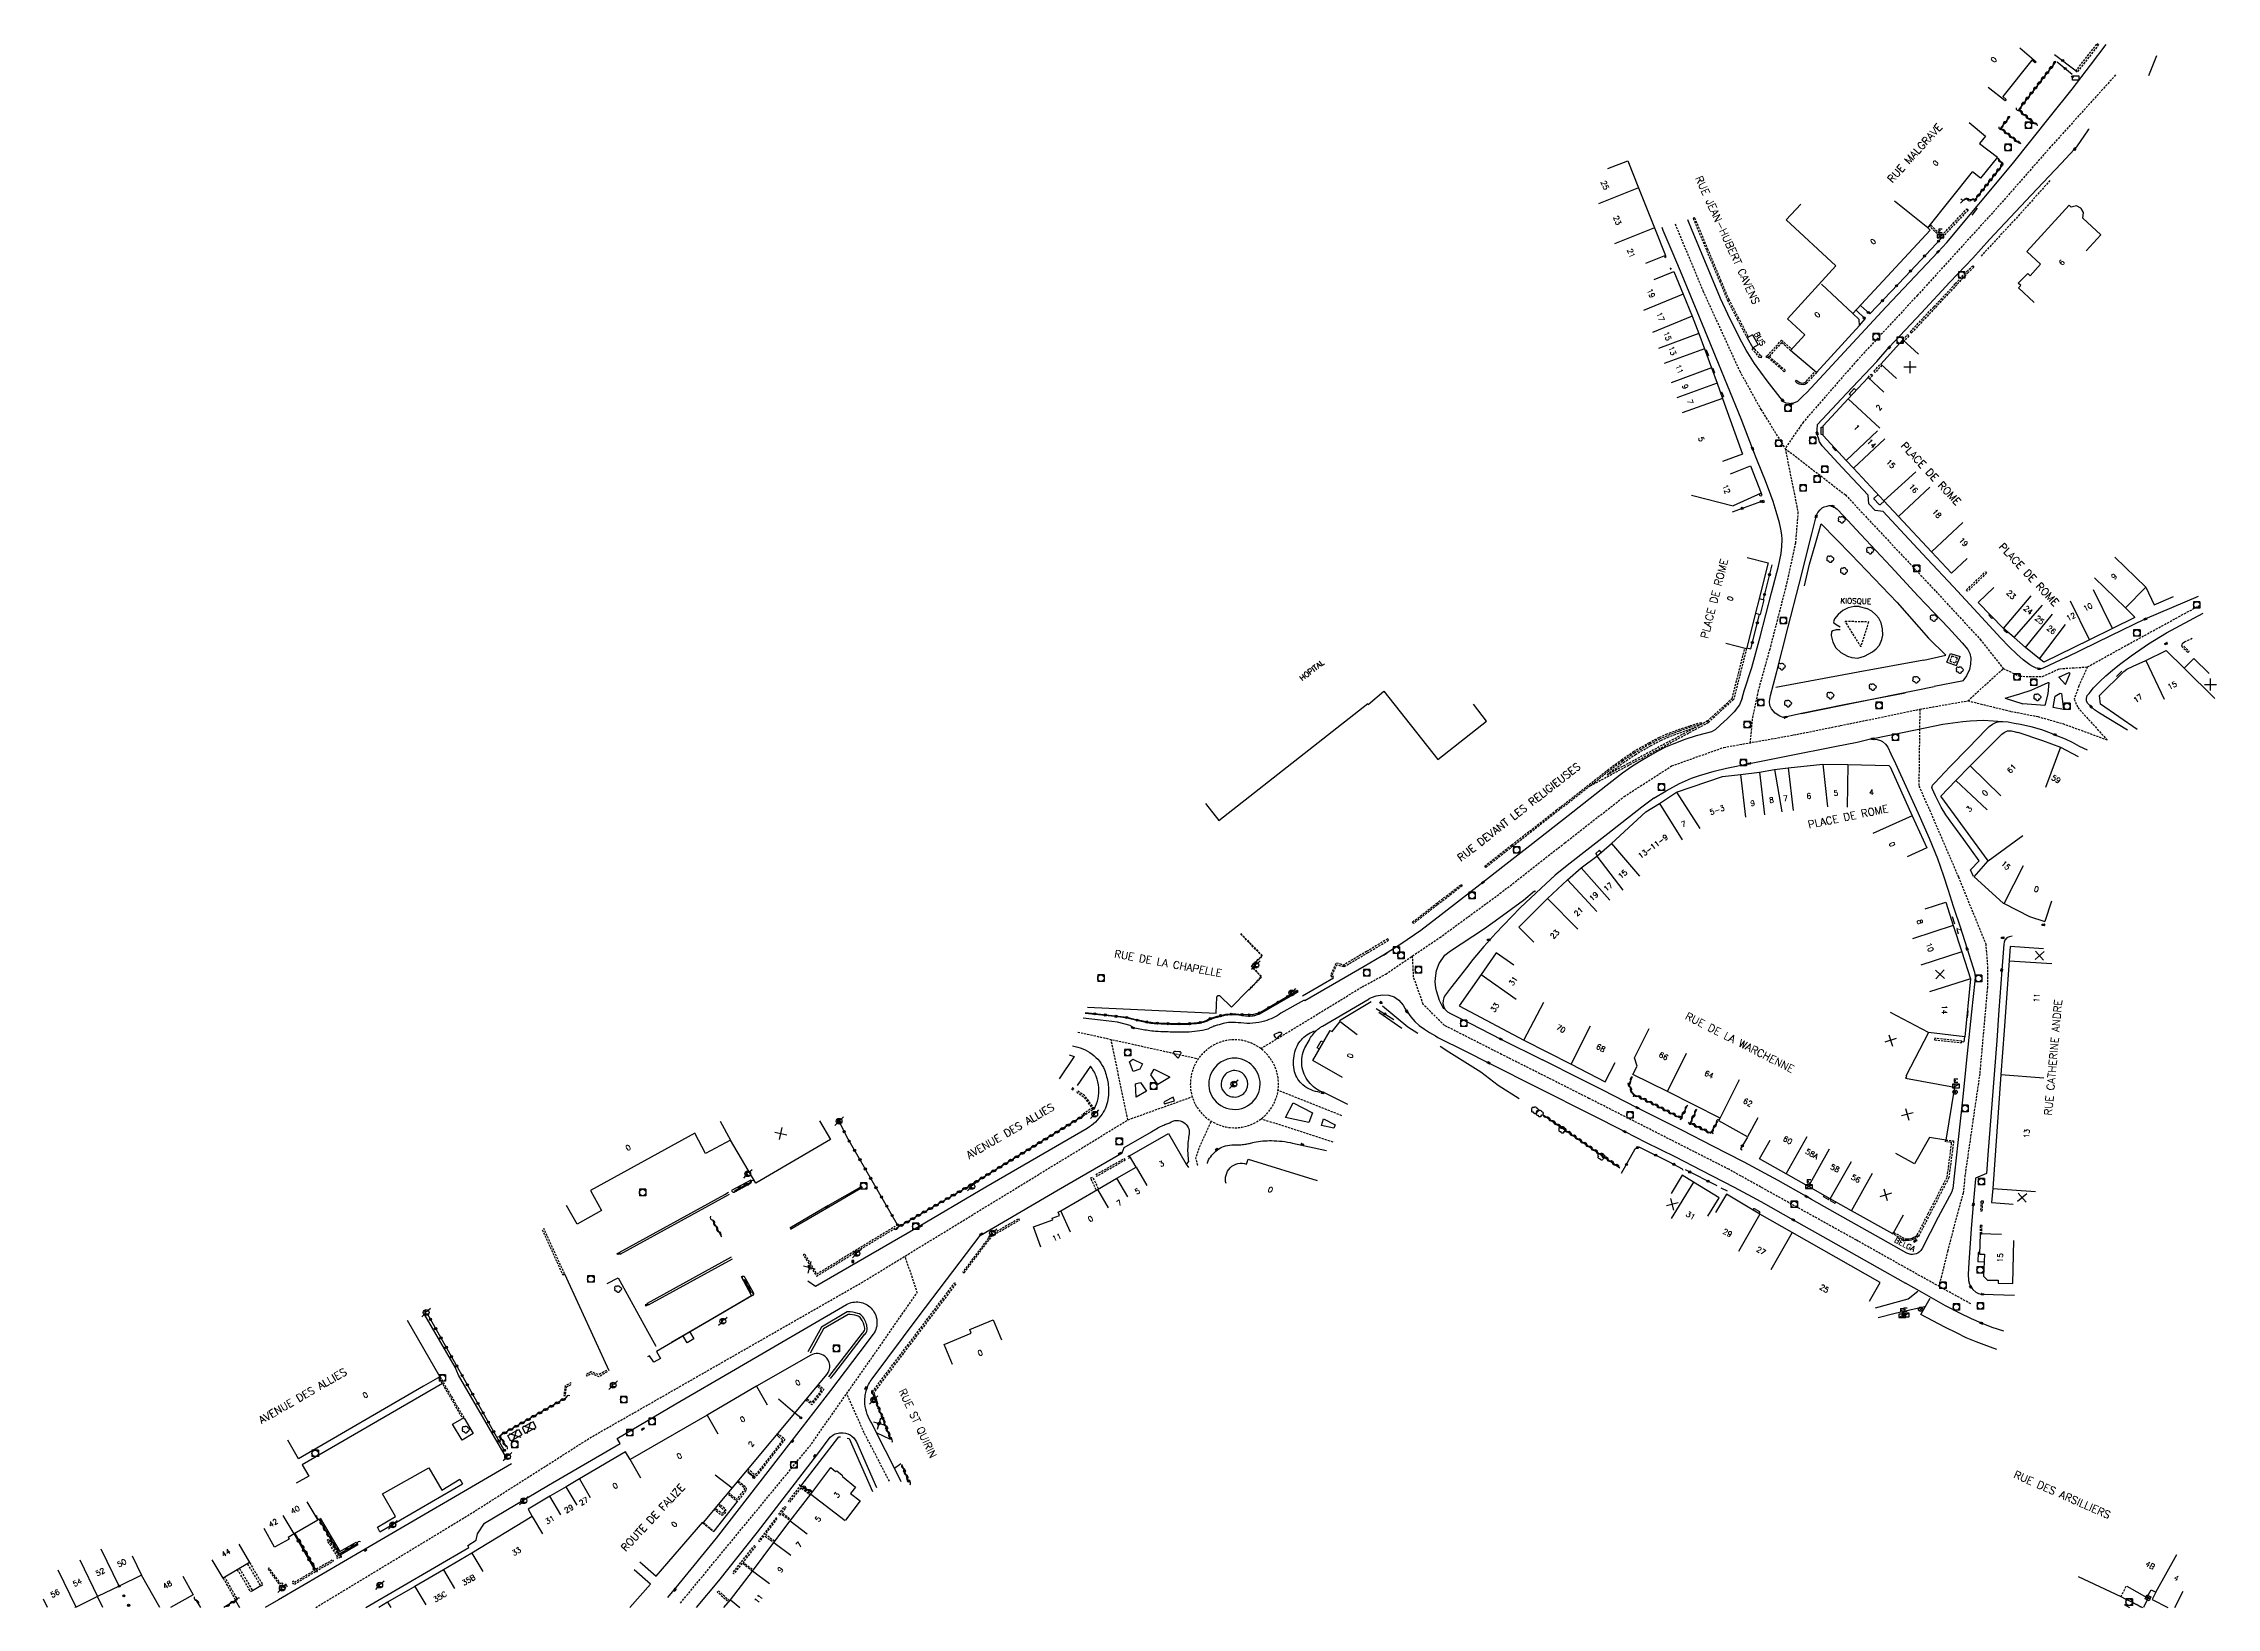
# Model space of a CAD drawing. Header units: millimetres. Extents: x 267288 to 267989, y 125000 to 125364.
# Drawn here: x 267288 to 267794, y 125000 to 125364 of the extents above; entities that cross this region are included whole.
import ezdxf
from ezdxf.enums import TextEntityAlignment as Align

# ---------------------------------------------------------------- set-up
doc = ezdxf.new("R2010")
doc.units = ezdxf.units.MM
doc.linetypes.add('DASHED', pattern=[0.75, 0.5, -0.25])
doc.layers.get('0').update_dxf_attribs({"linetype": 'CONTINUOUS'})
for name, color, linetype in [('W0001', 6, 'DASHED'), ('W0008', 7, 'CONTINUOUS'), ('W0017', 7, 'CONTINUOUS'), ('W0100', 7, 'CONTINUOUS'), ('W0105', 7, 'CONTINUOUS'), ('W0112', 1, 'DASHED'), ('W0120', 7, 'CONTINUOUS'), ('W0211', 2, 'CONTINUOUS'), ('W0300', 7, 'CONTINUOUS'), ('W0302', 3, 'CONTINUOUS'), ('W0310', 3, 'CONTINUOUS'), ('W0322', 7, 'CONTINUOUS'), ('W0330', 7, 'CONTINUOUS'), ('W0400', 7, 'CONTINUOUS'), ('W0420', 7, 'CONTINUOUS'), ('W0430', 7, 'CONTINUOUS'), ('W0469', 7, 'CONTINUOUS'), ('W0471', 7, 'CONTINUOUS'), ('W0851', 7, 'CONTINUOUS'), ('W0984', 7, 'CONTINUOUS'), ('W0989', 7, 'CONTINUOUS'), ('W0991', 7, 'CONTINUOUS'), ('W1102', 7, 'CONTINUOUS'), ('W1471', 7, 'CONTINUOUS')]:
    doc.layers.add(name, color=color, linetype=linetype)
doc.styles.get("Standard").update_dxf_attribs({"font": 'romans.shx', "width": 0.85})

# ---------------------------------------------------------------- blocks, each defined once
blk = doc.blocks.new('T420')
for p, q in [((0.75, 0.75), (-0.75, 0.75)), ((-0.75, 0.75), (-0.75, -0.75)), ((0.75, 0.75), (0.75, -0.75)), ((0.75, -0.75), (-0.75, -0.75))]:
    blk.add_line(p, q)
blk.add_ellipse((0, 0), major_axis=(-0.53, 0.53), ratio=1, start_param=3.926991, end_param=10.210176)
blk = doc.blocks.new('t112o')
at = {"color": 0, "linetype": 'Continuous'}
for p, q in [((-0.5, 0.5), (0.5, 0.5)), ((-0.5, -0.5), (-0.5, 0.5)), ((0.5, 0.5), (0.5, -0.5)), ((0.5, -0.5), (-0.5, -0.5))]:
    blk.add_line(p, q, dxfattribs=at)
blk = doc.blocks.new('t322o')
at = {"color": 0, "linetype": 'Continuous'}
for radius in [0.25, 0.15]:
    blk.add_circle((0, 0), radius, dxfattribs=at)
blk = doc.blocks.new('t310o')
at = {"color": 0, "linetype": 'Continuous'}
for centre, start, end in [((-0.5, 0.38), 216.8699, 323.1304), ((0.5, -0.37), 36.8699, 143.1303)]:
    blk.add_arc(centre, 0.625, start, end, dxfattribs=at)
blk = doc.blocks.new('t991o')
at = {"color": 0, "linetype": 'Continuous'}
for p, q in [((-1, 1), (1, -1)), ((-1, -1), (1, 1))]:
    blk.add_line(p, q, dxfattribs=at)
blk = doc.blocks.new('T471')
for p, q in [((-0.333334, 0.333334), (-0.333334, -0.333334)), ((-0.333334, 0.333334), (0.333334, 0.333334)), ((-0.333334, 0), (0, 0)), ((0.500001, 0.500001), (1.000002, 1.000002)), ((-0.500001, -0.500001), (-1.000002, -1.000002)), ((-0.333334, -0.333334), (0.333334, -0.333334))]:
    blk.add_line(p, q)
blk.add_ellipse((0, 0), major_axis=(0.471405, 0.471405), ratio=1, start_param=5.4977871438, end_param=11.780972451)
blk = doc.blocks.new('T400')
for p, q in [((-0.15, 0.3), (0.15, 0.3)), ((-0.15, -0.25), (-0.15, 0.3)), ((-0.15, 0.15), (0.15, 0.15)), ((-0.15, 0), (0.15, 0)), ((0.15, 0.3), (0.15, -0.25)), ((-0.15, -0.15), (0.15, -0.15)), ((-0.15, -0.25), (-0.15, -0.3)), ((-0.15, -0.3), (0.15, -0.3)), ((0.15, -0.3), (0.15, -0.25))]:
    blk.add_line(p, q)
blk = doc.blocks.new('T300')
for p, q in [((-0.8, 0.51), (-0.86, 0.34)), ((-0.86, 0.34), (-0.86, 0.17)), ((-0.86, 0.17), (-0.74, 0.06)), ((-0.69, 0.63), (-0.8, 0.51)), ((-0.8, -0.06), (-0.74, 0.06)), ((-0.74, 0.06), (-0.69, 0.11)), ((-0.57, 0.69), (-0.69, 0.63)), ((-0.46, 0.69), (-0.57, 0.69)), ((-0.29, 0.63), (-0.46, 0.69)), ((-0.29, 0.63), (-0.17, 0.74)), ((-0.23, 0.57), (-0.29, 0.63)), ((-0.17, 0.74), (-0.06, 0.8)), ((-0.06, 0.8), (0.06, 0.8)), ((0.06, 0.8), (0.23, 0.74)), ((0.23, 0.74), (0.34, 0.63)), ((0.34, 0.63), (0.4, 0.51)), ((0.46, 0.46), (0.34, 0.46)), ((0.4, 0.51), (0.4, 0.46)), ((0.57, 0.4), (0.46, 0.46)), ((0.57, 0.4), (0.69, 0.29)), ((0.69, 0.29), (0.74, 0.17)), ((0.74, 0.06), (0.69, -0.17)), ((0.74, 0.17), (0.74, 0.06)), ((-0.8, -0.17), (-0.8, -0.06)), ((-0.8, -0.23), (-0.8, -0.17)), ((-0.74, -0.34), (-0.8, -0.23)), ((-0.69, -0.4), (-0.74, -0.34)), ((-0.51, -0.46), (-0.69, -0.4)), ((-0.4, -0.46), (-0.51, -0.46)), ((-0.4, -0.46), (-0.34, -0.46)), ((-0.34, -0.46), (-0.34, -0.4)), ((-0.34, -0.51), (-0.34, -0.46)), ((-0.29, -0.63), (-0.34, -0.51)), ((-0.17, -0.74), (-0.29, -0.63)), ((-0.06, -0.8), (-0.17, -0.74)), ((0.06, -0.8), (-0.06, -0.8)), ((0.17, -0.74), (0.06, -0.8)), ((0.23, -0.69), (0.17, -0.74)), ((0.29, -0.46), (0.23, -0.46)), ((0.29, -0.63), (0.23, -0.69)), ((0.46, -0.4), (0.29, -0.46)), ((0.34, -0.51), (0.29, -0.63)), ((0.34, -0.51), (0.34, -0.46)), ((0.57, -0.34), (0.46, -0.4)), ((0.63, -0.29), (0.57, -0.34)), ((0.69, -0.17), (0.63, -0.29))]:
    blk.add_line(p, q)
blk = doc.blocks.new('t330o')
at = {"color": 0, "linetype": 'Continuous'}
for p, q in [((0.25, -0.25), (-0.25, 0.25)), ((-0.25, -0.25), (0.25, 0.25)), ((-0.25, 0.25), (-0.25, -0.25)), ((0.25, 0.25), (-0.25, 0.25)), ((0.25, -0.25), (0.25, 0.25)), ((-0.25, -0.25), (0.25, -0.25)), ((-0.25, -0.25), (-0.25, -0.25))]:
    blk.add_line(p, q, dxfattribs=at)
blk = doc.blocks.new('T851')
for p, q in [((-0.25, -0.15), (0, 0.32)), ((0, 0.32), (0.25, -0.15)), ((-0.25, -0.15), (0.25, -0.15))]:
    blk.add_line(p, q)
for major_axis in [(-0.106, 0.106), (-0.0354, 0.0354), (-0.0236, 0.0236)]:
    blk.add_ellipse((0, 0), major_axis=major_axis, ratio=1, start_param=3.926991, end_param=10.210176)
blk = doc.blocks.new('t430')
at = {"flags": 128}
for points in [[(0.8, 0.8), (-0.8, 0.8)], [(-0.8, 0.8), (-0.8, 0)], [(0.8, 0.8), (-0.8, 0)], [(-0.8, 0), (0.8, 0)], [(-0.4, 2.1), (0.4, 2.1)], [(-0.4, 2.1), (-0.4, 1.3)], [(-0.4, 1.7), (0, 1.7)], [(-0.4, 1.3), (0.4, 1.3)], [(0.8, 0), (0.8, 0.8)]]:
    blk.add_lwpolyline(points, dxfattribs=at)
blk = doc.blocks.new('T469')
at = {"color": 0, "linetype": 'Continuous', "flags": 128}
for points in [[(-0.35, 0.35), (0.35, -0.35)], [(-0.35, -0.35), (0.35, 0.35)]]:
    blk.add_lwpolyline(points, dxfattribs=at)
at = {"color": 0, "linetype": 'Continuous'}
blk.add_circle((0, 0), 0.5, dxfattribs=at)
blk = doc.blocks.new('T1471')
at = {"color": 0, "linetype": 'Continuous', "flags": 128}
blk.add_lwpolyline([(-0.75, -0.5), (-0.75, 0.5), (0.75, 0.5), (0.75, -0.5), (-0.75, -0.5)], dxfattribs=at)

msp = doc.modelspace()

# ---------------------------------------------------------------- linework, layer by layer
at = {"layer": 'W0001'}
msp.add_line((267736.22, 125211.04), (267744.5, 125218.56), dxfattribs=at)
for points in [[(267770.64, 125356.7), (267755.43, 125339.87), (267743.5, 125326.28), (267724.53, 125305.42), (267710.45, 125290.25), (267697.97, 125275.94), (267693.72, 125269.78)], [(267668.11, 125322.03), (267674.6, 125306.48), (267683.15, 125287.76), (267688.08, 125278.85), (267693.72, 125269.78), (267696.72, 125254.94), (267696.12, 125247.73), (267694.16, 125238.64), (267690.15, 125223.06), (267687.47, 125213.45), (267686.06, 125206.86), (267685.56, 125201.12)], [(267693.72, 125269.78), (267707.78, 125258.95), (267719.6, 125246.32), (267728.78, 125236.53), (267739.14, 125225.33), (267744.5, 125218.56), (267748.28, 125216.74), (267753.63, 125216.69), (267757.55, 125218.5), (267764.08, 125218.92), (267773.41, 125224.1), (267790.46, 125233.41)], [(267764.08, 125218.92), (267762.06, 125214.49), (267761.01, 125211.45), (267761.82, 125209.45), (267768.68, 125201.93)], [(267595.28, 125144.43), (267600.8, 125147.45), (267613.35, 125155.92), (267627.34, 125166.16), (267642.49, 125177.99), (267656.24, 125188.74), (267667.32, 125195.87), (267679.43, 125200.19), (267695.7, 125203.08), (267706.57, 125205.26), (267725.06, 125209.07), (267736.22, 125211.04), (267746.27, 125208.58), (267752.5, 125207.37), (267758.35, 125205.72), (267768.68, 125201.93)], [(267725.06, 125209.07), (267724.84, 125191.2), (267727.33, 125185.63), (267734.04, 125170.06), (267740.4, 125154.46), (267740.85, 125149.11), (267740.79, 125144.35), (267739.01, 125124.26), (267735.58, 125100.64), (267735.15, 125096.46), (267733.55, 125090.71), (267731.56, 125083.07), (267729.53, 125074.76)], [(267736.91, 125070.68), (267725.08, 125077.22), (267710.34, 125085.49), (267680.63, 125101.99), (267648.08, 125118.51), (267627.76, 125128.74), (267614.44, 125135.49), (267609.51, 125140.38), (267607.28, 125146.72), (267607.02, 125151.65)]]:
    msp.add_lwpolyline(points, dxfattribs=at)
at = {"layer": 'W0001', "flags": 128}
for points in [[(267571.72, 125130.08), (267595.28, 125144.43)], [(267529.15, 125133.95), (267557.18, 125127.72)], [(267540.78, 125113.49), (267536.88, 125132.23)], [(267351.8, 125000), (267387.85, 125021.82), (267415.66, 125039.51), (267479.19, 125075.83), (267540.87, 125113.54), (267555.75, 125118.89)], [(267590.54, 125114.47), (267575.73, 125120.37)], [(267557.07, 125102.87), (267557.07, 125102.87), (267556.6, 125104.65), (267557.52, 125107.32), (267560.2, 125113.18)], [(267588.54, 125108.34), (267571.78, 125113.72)], [(267436.68, 125001.04), (267466.84, 125037.66), (267481.24, 125058.17), (267491.76, 125073.33), (267488.94, 125081.8)], [(267485.29, 125029.38), (267479.47, 125040.6), (267475.35, 125049.77)]]:
    msp.add_lwpolyline(points, dxfattribs=at)
msp.add_lwpolyline([(267558.72, 125129.46, 0.203109), (267555.32, 125122.15, 0.208762), (267558.29, 125114.68, 0.240034), (267567.28, 125111.8, 0.244633), (267574.82, 125117.42, 0.221072), (267574.95, 125126.03, 0.218347), (267568.47, 125131.72, 0.131214), (267563.3, 125131.88, 0.127615)], format="xyb", close=True, dxfattribs=at)
at = {"layer": 'W0008'}
msp.add_line((267737.23, 125324.07), (267738.47, 125325.69), dxfattribs=at)
for points in [[(267731.34, 125317.71), (267746.64, 125335.98), (267755.47, 125347.08), (267760.48, 125353.41), (267764.81, 125358.99), (267768.43, 125363.8)], [(267764.51, 125344.05), (267764.51, 125344.05), (267764.25, 125343.96), (267764.25, 125343.96), (267761.51, 125339.95), (267761.1, 125339.43), (267757.98, 125336.09), (267750.99, 125328.71), (267741.3, 125318.38)], [(267683.75, 125211.68), (267684.23, 125213.38), (267685.96, 125218.76), (267687.93, 125225.92), (267690.57, 125236.18), (267692.21, 125242.34), (267692.79, 125245.3), (267692.99, 125246.96), (267693.01, 125248.57), (267692.98, 125249.66), (267692.72, 125250.98), (267692.38, 125252.43), (267691.65, 125255.09), (267690.98, 125257.42), (267690.38, 125258.93), (267689.12, 125262.21), (267687.31, 125266.78), (267686.17, 125269.73), (267683.46, 125276.7), (267680.31, 125284.4), (267678.23, 125289.52), (267673.23, 125301.68), (267669.36, 125311), (267667.43, 125315.62), (267665.38, 125320.52), (267665.11, 125321.21)], [(267731.34, 125317.71), (267729.3, 125315.55), (267717.27, 125302.73), (267705.6, 125290.16), (267698.78, 125282.77), (267697.93, 125281.99), (267696.58, 125280.67), (267695.66, 125280.28), (267695.16, 125280.15), (267694.55, 125280.22), (267693.93, 125280.28), (267693.47, 125280.52), (267693.13, 125280.93), (267689.58, 125285.52), (267686.63, 125289.58), (267684.67, 125292.65), (267683.16, 125295.33), (267680.36, 125301.01), (267678.72, 125304.68), (267675.03, 125313.46), (267672.08, 125320.52), (267671.05, 125322.98)], [(267759.17, 125221.2), (267753.75, 125218.66), (267753.3, 125218.49), (267752.79, 125218.47), (267752.17, 125218.63), (267751.37, 125219.01), (267750.69, 125219.43), (267749.12, 125220.57), (267747.61, 125221.88), (267745.89, 125223.57), (267743.92, 125225.61), (267738.59, 125231.44), (267732.9, 125237.57), (267726.77, 125244.07), (267720.48, 125250.81), (267716.51, 125255.08), (267714.66, 125255.32), (267713.21, 125256.86), (267713.05, 125258.86), (267706.99, 125265.37), (267702.37, 125270.37), (267701.73, 125271.34), (267701.48, 125272.19), (267701.28, 125272.82), (267701.17, 125273.28), (267701.2, 125274.24), (267701.22, 125275.22), (267701.26, 125275.38), (267707.97, 125282.57), (267715.03, 125290.02), (267717.95, 125293.31), (267725.44, 125301.33), (267732.06, 125308.46), (267737.39, 125314.07), (267741.3, 125318.38)], [(267721.65, 125212.85), (267707.88, 125210.16), (267697.52, 125208.09), (267693.76, 125207.22), (267693.25, 125207.15), (267692.49, 125207.45), (267691.43, 125208.17), (267690.52, 125209.15), (267690.19, 125209.91), (267690.1, 125210.86), (267690.35, 125212.26), (267691.72, 125217.52), (267694.47, 125228.28), (267696.98, 125238.21), (267699.96, 125249.92), (267700.94, 125253.93), (267701.19, 125254.54), (267701.32, 125254.9), (267701.84, 125255.47), (267702.34, 125255.95), (267702.81, 125256.15), (267703.47, 125256.35), (267703.94, 125256.48), (267704.45, 125256.46), (267704.82, 125256.34), (267705.22, 125256.14), (267705.82, 125255.6), (267707.2, 125254.14), (267711.35, 125249.73), (267718.32, 125242.28), (267724.72, 125235.41), (267728.27, 125231.68), (267731.72, 125228.02), (267734.95, 125224.53), (267736.27, 125222.96), (267736.73, 125222.03), (267736.94, 125220.95), (267736.88, 125219.59), (267736.6, 125218.35), (267735.92, 125216.88), (267735.34, 125215.98), (267735.05, 125215.67), (267734.81, 125215.6), (267728.41, 125214.33)], [(267759.17, 125221.2), (267769.48, 125226.23), (267777.54, 125230.08), (267789.89, 125235.39)], [(267773.38, 125204.23), (267766.91, 125208.17), (267765.71, 125208.93), (267764.92, 125209.65), (267764.4, 125210.16), (267764.1, 125210.51), (267763.88, 125211.05), (267763.84, 125211.58), (267764.03, 125212.25), (267764.46, 125212.77), (267765.45, 125214.02), (267766.97, 125215.55), (267768.32, 125216.85), (267769.94, 125218.19), (267771.55, 125219.47), (267774.25, 125221.5), (267778.3, 125224.3), (267782.44, 125226.88), (267791.03, 125231.43)], [(267759.17, 125221.2), (267753.75, 125218.66), (267753.3, 125218.49)], [(267721.65, 125212.85), (267707.88, 125210.16), (267697.52, 125208.09), (267728.41, 125214.33)], [(267683.75, 125211.68), (267683.07, 125210.1), (267681.9, 125208.49), (267680.26, 125206.84), (267678.69, 125205.45), (267677.42, 125204.25), (267676.62, 125203.79), (267675.09, 125203.45), (267673.01, 125202.89), (267670.4, 125202.05), (267667.81, 125201.03), (267665.87, 125200.21), (267663.92, 125199.2), (267661.9, 125198.11), (267659.85, 125196.87), (267657.97, 125195.63), (267655.92, 125194.19), (267652.01, 125191.14), (267643.22, 125184.27), (267635.01, 125177.83), (267628.04, 125172.41), (267623.42, 125168.76), (267613.72, 125161.2), (267608.96, 125157.6), (267604.27, 125154.38), (267600.25, 125151.83), (267601.06, 125152.3), (267595.74, 125149.22), (267592.84, 125147.49)], [(267683.75, 125211.68), (267683.07, 125210.1), (267681.9, 125208.49), (267680.26, 125206.84), (267678.69, 125205.45), (267677.42, 125204.25), (267676.62, 125203.79)], [(267714.22, 125202.25), (267724.09, 125204.31), (267730.46, 125205.57), (267735.05, 125206.2), (267736.79, 125206.4), (267739.87, 125206.5), (267744.36, 125206.24)], [(267737.57, 125170.18), (267736.83, 125171.7), (267738.9, 125173.8), (267735.28, 125178.78), (267732.72, 125182.25), (267731.09, 125184.53), (267730.06, 125186.29), (267728.74, 125188.92), (267727.91, 125190.6), (267727.85, 125190.85), (267727.91, 125191.12), (267728.04, 125191.38), (267728.59, 125191.98), (267732.09, 125195.68), (267736.42, 125200.11), (267740.54, 125204.36), (267741.24, 125205.03), (267741.95, 125205.6), (267742.78, 125206.01), (267743.54, 125206.21), (267744.36, 125206.24), (267745.61, 125206.11), (267747.02, 125205.86), (267748.49, 125205.6), (267750.87, 125205.03), (267753.39, 125204.34), (267755.65, 125203.54), (267756.52, 125203.15), (267758.91, 125202.16), (267760.55, 125201.38), (267762.16, 125200.48), (267763.98, 125199.64)], [(267663.16, 125188.35), (267666.07, 125190.09), (267669.15, 125191.76), (267671.9, 125193.04), (267673.78, 125193.63), (267677.23, 125194.63), (267680.11, 125195.34), (267685.41, 125196.43), (267694.38, 125198.25), (267705.3, 125200.42), (267710.47, 125201.43), (267713.59, 125202.15), (267714.12, 125202.16), (267714.59, 125202.09), (267715.18, 125202.01), (267715.89, 125201.78), (267716.36, 125201.54), (267717.07, 125200.93), (267717.64, 125200.21), (267718.33, 125198.67), (267719.43, 125196.41), (267724.63, 125185.02), (267727.28, 125179.04), (267729.16, 125174.3), (267730.55, 125170.32), (267731.69, 125167), (267732.85, 125163.26), (267733.12, 125162.3)], [(267663.16, 125188.35), (267660.39, 125186.28), (267655.75, 125182.66), (267652.45, 125180.1), (267648.29, 125176.8), (267643.04, 125172.73), (267640.22, 125170.42), (267636.98, 125167.41), (267632.09, 125162.88), (267628.16, 125158.82), (267626.41, 125156.96), (267623.64, 125153.89), (267621.04, 125150.85), (267619.62, 125148.89), (267617.91, 125146.75), (267615.87, 125144.15), (267614.47, 125142.31), (267614.28, 125141.9), (267614.13, 125141.29), (267614.09, 125140.6), (267614.3, 125139.76), (267614.64, 125139.22), (267615.15, 125138.68), (267615.87, 125138.26), (267620.51, 125135.94), (267627.56, 125132.29), (267637.25, 125127.47)], [(267663.16, 125188.35), (267660.39, 125186.28), (267655.75, 125182.66), (267652.45, 125180.1), (267648.29, 125176.8), (267643.04, 125172.73), (267640.22, 125170.42), (267636.98, 125167.41), (267632.09, 125162.88), (267628.16, 125158.82), (267626.41, 125156.96), (267623.64, 125153.89), (267621.04, 125150.85), (267619.62, 125148.89), (267617.91, 125146.75), (267615.87, 125144.15), (267614.47, 125142.31), (267614.28, 125141.9), (267614.13, 125141.29), (267614.09, 125140.6), (267614.3, 125139.76), (267614.64, 125139.22), (267615.15, 125138.68), (267615.87, 125138.26), (267620.51, 125135.94)], [(267614.32, 125139.26), (267613.32, 125141.28), (267612.58, 125143.53), (267612.44, 125144.21), (267612.31, 125145.63), (267612.35, 125146.46), (267612.63, 125148.29), (267613.25, 125149.91), (267614.51, 125151.8), (267615.87, 125152.82), (267618.36, 125154.46), (267623.78, 125158.01), (267627.1, 125160.42), (267632.84, 125164.66), (267635.42, 125166.79), (267635.58, 125166.6)], [(267733.12, 125162.3), (267734.35, 125158.65), (267736.06, 125153.32), (267737.83, 125147.86), (267737.94, 125146.81), (267737.9, 125145.8), (267737.13, 125138.62), (267735.88, 125126.67), (267735.04, 125118.88), (267733.89, 125108.26), (267732.72, 125097.5), (267732.62, 125097.15), (267732.5, 125096.79), (267729.31, 125090.84), (267725.6, 125083.59), (267725.33, 125083.12), (267724.99, 125082.75), (267724.62, 125082.51), (267724.24, 125082.36), (267723.84, 125082.25), (267723.36, 125082.16), (267722.96, 125082.16), (267722.52, 125082.29), (267722.08, 125082.44), (267714.79, 125086.57), (267707.18, 125090.84), (267699.88, 125094.94), (267698.68, 125095.66), (267692.07, 125099.37), (267684.16, 125103.69), (267676.77, 125107.48), (267669.88, 125110.99), (267663.47, 125114.23), (267659.32, 125116.33), (267651.32, 125120.39), (267646.2, 125122.97), (267637.25, 125127.47)], [(267746.57, 125156.24), (267745.88, 125156.1), (267745.3, 125155.84), (267744.88, 125155.35), (267744.66, 125154.87), (267744.6, 125154.39), (267744.12, 125148.36), (267743.47, 125139.07), (267742.97, 125131.95), (267741.85, 125117.13), (267741, 125106.39), (267740.62, 125101.02), (267738.03, 125099.92), (267738.01, 125099.77), (267737.52, 125093.81), (267737.05, 125088.14), (267736.47, 125080.3), (267736.28, 125077.62), (267736.39, 125076.13), (267736.61, 125075.23), (267736.91, 125074.63), (267737.38, 125074.03), (267738.13, 125073.43), (267738.7, 125073.12), (267739.26, 125072.91), (267739.63, 125072.9), (267747.12, 125072.68)], [(267596.95, 125141.73), (267597.46, 125142.01), (267598.55, 125142.37), (267600, 125142.63), (267601.47, 125142.5), (267602.72, 125142.12), (267603.84, 125141.35), (267604.82, 125140.21), (267605.31, 125139.31), (267605.68, 125138.78), (267606.65, 125137.45), (267607.58, 125136.43), (267608.6, 125135.46), (267609.79, 125134.58), (267610.98, 125133.81), (267612.34, 125133.08), (267612.94, 125132.71), (267619.37, 125129.5), (267624.73, 125126.81), (267636.57, 125120.81), (267648.26, 125114.9), (267656.4, 125110.77), (267661.21, 125108.34), (267668.22, 125104.86), (267674.22, 125101.8), (267681.83, 125097.87), (267688.09, 125094.51), (267695.63, 125090.23), (267703.71, 125085.69), (267715.14, 125079.2), (267721.72, 125075.52)], [(267714.77, 125069.77), (267722.33, 125071.87), (267724.62, 125073.63)], [(267744.64, 125064.31), (267741.94, 125065.2), (267739.4, 125066.21), (267737.07, 125067.23), (267734.4, 125068.49), (267731.06, 125070.2), (267725.59, 125073.29), (267721.72, 125075.52)], [(267726.17, 125070.01), (267719.3, 125068.41), (267715.35, 125067.42)], [(267742.99, 125060.05), (267740.03, 125061.13), (267738.21, 125061.85), (267735.86, 125062.81), (267733.72, 125063.83), (267730.91, 125065.23), (267725.34, 125068.23), (267727.5, 125072.01)], [(267761.89, 125007.21), (267771.84, 125002.54), (267772.67, 125002.14), (267773.42, 125001.81), (267776.89, 125000)], [(267772.59, 125000.74), (267773.83, 125000)]]:
    msp.add_lwpolyline(points, dxfattribs=at)
at = {"layer": 'W0008', "flags": 128}
for points in [[(267592.85, 125147.49), (267581.96, 125141.17), (267581.84, 125141.37), (267576.4, 125138.3, -0.039713), (267574.58, 125137.25, -0.039713), (267572.61, 125136.49, -0.0525), (267569.88, 125135.98, -0.0525), (267567.1, 125136.06, 0.037901), (267564.62, 125136.16, 0.056688), (267562.97, 125135.91, 0.001937), (267561.08, 125135.39, 0.012331), (267560.79, 125135.3, 0.003438), (267560.66, 125135.26), (267560.53, 125135.19, -0.091968), (267558.17, 125134.31, -0.046045), (267553.2, 125133.9, -0.004839), (267549.76, 125133.97, -0.006534), (267547.22, 125134.08, -0.026468), (267545.48, 125134.28, -0.014832), (267542.4, 125134.87, -0.010885), (267542.09, 125135.02, -0.010885), (267541.78, 125135.17, -0.008678), (267541.54, 125135.3, -0.008678), (267541.3, 125135.45), (267538.4, 125136.21), (267534.42, 125136.71), (267530.41, 125137.2)], [(267531.4, 125139.75), (267561.34, 125138.34), (267561.48, 125142.09, -0.090009), (267561.59, 125142.26, -0.090009), (267561.75, 125142.39, -0.080382), (267561.92, 125142.45, -0.080382), (267562.1, 125142.45), (267564.89, 125139.75), (267568.73, 125143.61)], [(267591.95, 125117.05), (267586.2, 125119.92, -0.138478), (267582.87, 125122.33, -0.138478), (267581.3, 125126.13, -0.069749), (267581.35, 125128.23, -0.069749), (267581.97, 125130.24), (267582.94, 125132, -0.044922), (267583.72, 125133.25, -0.044922), (267584.71, 125134.34, -0.025545), (267585.35, 125134.87, -0.025545), (267586.05, 125135.34), (267596.96, 125141.71)], [(267585.54, 125119.91, -0.139008), (267581.52, 125121.63, -0.1678), (267579.59, 125124.72, -0.10911), (267579.55, 125128.9, -0.12693), (267581.15, 125132.14, -0.063649), (267582.42, 125133.27, -0.058644), (267584.04, 125134.13), (267584.71, 125134.34)], [(267527.89, 125130.7, -0.119936), (267532.46, 125128.8, -0.141463), (267535.32, 125125.12, -0.060091), (267536.18, 125121.94, -0.06254), (267536.23, 125118.77, -0.122589), (267534.78, 125114.82, -0.107461), (267531.32, 125111.52), (267507.73, 125097.83), (267490.89, 125087.93), (267468.13, 125074.71), (267466.3, 125075.95)], [(267561.6, 125126.29, 0.203422), (267559.6, 125122.01, 0.208762), (267561.31, 125117.72, 0.240034), (267566.59, 125116.02, 0.244633), (267570.97, 125119.29, 0.221072), (267571.04, 125124.28, 0.218347), (267567.25, 125127.62, 0.131214), (267564.28, 125127.71, 0.127912), (267561.6, 125126.29)], [(267488.01, 125029.24), (267486.46, 125032.45), (267482.3, 125040.67), (267481.22, 125042.89, -0.06705), (267480.11, 125045.02, -0.06705), (267479.61, 125047.38, -0.086551), (267479.92, 125050.46, -0.086551), (267481.25, 125053.26), (267492.2, 125067.86), (267506.42, 125086.57), (267524.58, 125097.19), (267539.44, 125105.83), (267539.92, 125107.07), (267546.27, 125110.73, -0.01614), (267547.48, 125111.45, -0.01614), (267548.73, 125112.09, -0.011086), (267549.62, 125112.48, -0.011086), (267550.52, 125112.83, -0.153489), (267552.13, 125113.39, -0.153489), (267553.77, 125112.92, -0.138261), (267554.79, 125111.76, -0.138261), (267555.04, 125110.23, 0.020188), (267554.81, 125108.66, 0.020188), (267554.7, 125107.06, 0.020577), (267554.72, 125105.44, 0.020577), (267554.88, 125103.82), (267554.34, 125103.18)], [(267559.29, 125103.32, -0.124126), (267559.58, 125104.18, -0.055614), (267560.62, 125105.6, -0.05486), (267561.96, 125106.76, -0.087656), (267563.47, 125107.45, -0.072365), (267565.46, 125107.67, 0.024166), (267566.74, 125107.69, 0.024166), (267568.02, 125107.82, 0.02077), (267569.09, 125108.04, 0.02077), (267570.15, 125108.34, -0.021919), (267572.18, 125108.6, -0.021919), (267574.23, 125108.67, -0.026421), (267576.7, 125108.52, -0.026421), (267579.13, 125108.11), (267587.04, 125106.4)], [(267434.6, 125061.77), (267443.24, 125066.81), (267453.24, 125072.64), (267450.88, 125076.99, -0.140899), (267451.12, 125077.11, -0.140899), (267451.39, 125077.09, -0.095999), (267451.54, 125076.99, -0.095999), (267451.65, 125076.85), (267453.6, 125073.3, -0.111883), (267453.67, 125073.09, -0.111883), (267453.64, 125072.88, -0.129393), (267453.5, 125072.68, -0.129393), (267453.28, 125072.58), (267431.13, 125059.58), (267432.02, 125057.98), (267430.46, 125057.09), (267429.46, 125058.6), (267429.04, 125058.35)], [(267363.47, 125000), (267387.46, 125013.99), (267387.16, 125014.44), (267389.17, 125015.69), (267389.48, 125017.12), (267391.05, 125019.66), (267405.98, 125028.46), (267422.68, 125038.15), (267421.96, 125039.33), (267435.56, 125047.4), (267449.5, 125055.48), (267475.3, 125070.54, -0.163911), (267478.32, 125071.08, -0.163911), (267481.04, 125069.69, -0.174495), (267482.39, 125066.73, -0.174495), (267481.54, 125063.59), (267478.45, 125059.55), (267471.57, 125050.55), (267462.36, 125038.58), (267444.98, 125016.14), (267436.32, 125005.55), (267433.65, 125002.37)], [(267440.44, 125000), (267445.61, 125006.2), (267454.6, 125017.52), (267468.61, 125035.77), (267471.54, 125039.65, -0.090525), (267472.68, 125040.4, -0.090525), (267474.02, 125040.7, -0.145467), (267476.13, 125040.17, -0.145467), (267477.6, 125038.58), (267482.27, 125027.91)]]:
    msp.add_lwpolyline(points, format="xyb", dxfattribs=at)
for points in [[(267576.29, 125133.21), (267575.66, 125132.64, -0.147758), (267575.58, 125132.52, -0.147758), (267575.46, 125132.47, -0.149432), (267575.32, 125132.5, -0.149432), (267575.22, 125132.59), (267574.89, 125133.08, -0.084913), (267574.86, 125133.18, -0.084913), (267574.86, 125133.29, -0.1301), (267574.94, 125133.43, -0.1301), (267575.07, 125133.51), (267575.83, 125133.87, -0.078052), (267575.98, 125133.93, -0.081229), (267576.15, 125133.94, -0.090905), (267576.4, 125133.88, -0.178178), (267576.5, 125133.78, -0.123879), (267576.52, 125133.66, -0.073595), (267576.47, 125133.45, -0.071778), (267576.4, 125133.32, -0.069116)], [(267551.56, 125128.8), (267552.14, 125128.2, 0.175103), (267552.27, 125128.03, 0.175103), (267552.47, 125127.97, 0.126693), (267552.61, 125128.02, 0.126693), (267552.72, 125128.14), (267553.13, 125128.92, 0.12409), (267553.16, 125129.07, 0.12409), (267553.11, 125129.22, 0.17154), (267552.94, 125129.35, 0.17154), (267552.73, 125129.35), (267551.88, 125129.41, 0.190425), (267551.63, 125129.42, 0.190425), (267551.43, 125129.26, 0.191641), (267551.41, 125129, 0.191641)], [(267549.38, 125117.75, 0.244126), (267549.2, 125117.62, 0.244126), (267549.2, 125117.39, 0.199949), (267549.35, 125117.27, 0.199949), (267549.54, 125117.29), (267551.66, 125117.91), (267551.34, 125118.76)]]:
    msp.add_lwpolyline(points, format="xyb", close=True, dxfattribs=at)
for points in [[(267585.37, 125129.99), (267584.85, 125130.29), (267585.75, 125131.91), (267586.29, 125131.61)], [(267542.54, 125121.85), (267543.73, 125122.22), (267545.14, 125120.19), (267542.7, 125118.79), (267542.54, 125121.85)], [(267478.91, 125098.03), (267471, 125093.5), (267463.83, 125089.29), (267462.1, 125088.28)], [(267479.07, 125097.73), (267471.17, 125093.2), (267464, 125089), (267462.28, 125087.99)], [(267422.4, 125082.66), (267447.01, 125096.16), (267447.88, 125096.64)], [(267422.64, 125082.23), (267447.24, 125095.73), (267448.12, 125096.21)], [(267409.71, 125077.66), (267416.69, 125062.46), (267420.03, 125055.19)], [(267448.44, 125081.52), (267428.95, 125070.79)], [(267448.67, 125081.09), (267429.19, 125070.36)], [(267419.58, 125075.42), (267422.17, 125076.77), (267423.89, 125073.63), (267429.01, 125064.33), (267430.94, 125060.83)], [(267396.23, 125034.81), (267385.04, 125054.08), (267384.25, 125055.98), (267377.01, 125068.39)], [(267381.28, 125052.11), (267348.63, 125033.19), (267350.21, 125030.59), (267347.28, 125028.96)], [(267386.34, 125044.04), (267388.46, 125040.5), (267385.84, 125038.94), (267383.65, 125042.66), (267385.98, 125044.03)], [(267397.38, 125033.43), (267363.29, 125013.55), (267343.1, 125001.8), (267340.03, 125000)], [(267366.74, 125017.62), (267366.15, 125018.67), (267370.39, 125021.16), (267367.37, 125026.44), (267378.15, 125032.49), (267381.15, 125027.35), (267385.32, 125029.87), (267385.93, 125028.78)]]:
    msp.add_lwpolyline(points, dxfattribs=at)
for points in [[(267541.96, 125127.66), (267544.18, 125126.57), (267543.54, 125125.28), (267541.98, 125124.79), (267541.17, 125127)], [(267546.16, 125123.96), (267546.89, 125125.32), (267550.49, 125123.52), (267550.49, 125123.35), (267547.72, 125121.73)], [(267579.22, 125117.43), (267583.73, 125115.11), (267582.92, 125112.86), (267577.46, 125114.03)], [(267586.31, 125113.73), (267589, 125112.32), (267588.74, 125111.6), (267585.81, 125112.22)]]:
    msp.add_lwpolyline(points, close=True, dxfattribs=at)
at = {"layer": 'W0017'}
for p, q in [((267485.51, 125039.14), (267482.3, 125040.67)), ((267486.46, 125032.45), (267487.97, 125033.51)), ((267366.74, 125017.62), (267385.93, 125028.78)), ((267449.89, 125024.69), (267444.43, 125017.76)), ((267302.28, 125000), (267301.05, 125002.59)), ((267339.02, 125005.02), (267337.1, 125003.9))]:
    msp.add_line(p, q, dxfattribs=at)
at = {"layer": 'W0017', "flags": 128}
for points in [[(267580.31, 125143.26), (267578.53, 125142.22), (267571.42, 125138.14, -0.032568), (267570.67, 125137.86, -0.032568), (267569.89, 125137.67, -0.057587), (267568.47, 125137.6, -0.057587), (267567.08, 125137.84)], [(267567.31, 125137.82, 0.037901), (267564.55, 125137.93, 0.056688), (267562.51, 125137.62, 0.001937), (267560.61, 125137.1, 0.012331), (267560.23, 125136.99, 0.003438), (267560.08, 125136.94, 0.051735), (267559.74, 125136.78), (267559.62, 125136.71, -0.091968), (267557.87, 125136.06, -0.046045), (267553.22, 125135.68, -0.004839), (267549.82, 125135.75, -0.006534), (267547.32, 125135.85, -0.026468), (267545.76, 125136.03, -0.014832), (267542.79, 125136.6)], [(267533.01, 125116.09, 0.069311), (267533.85, 125118.48, 0.069311), (267534.01, 125121.01, 0.074233), (267533.41, 125123.65, 0.074233), (267532.06, 125126.01), (267529.01, 125121.51)], [(267471.62, 125053.32), (267472.61, 125054.57), (267479.53, 125063.51, -0.050233), (267479.55, 125063.53, 0.01862), (267479.6, 125063.58, 0.229555), (267480.13, 125065.11, 0.131648), (267479.12, 125067.64, 0.153061), (267477.97, 125068.46, 0.088727), (267475.59, 125068.81), (267475.49, 125068.81), (267469.48, 125065.28), (267466.35, 125059.48)], [(267471.17, 125053.67), (267479.06, 125063.88, -0.050233), (267479.16, 125063.98, 0.01862), (267479.18, 125064, 0.229555), (267479.54, 125065.04, 0.131648), (267478.64, 125067.28, 0.153061), (267477.78, 125067.9, 0.086721), (267475.66, 125068.22), (267469.93, 125064.85), (267466.87, 125059.2)]]:
    msp.add_lwpolyline(points, format="xyb", dxfattribs=at)
for points in [[(267542.9, 125136.64), (267540.62, 125137.21), (267538.5, 125137.45), (267530.83, 125138.29)], [(267527.09, 125128.62), (267528.26, 125128.27), (267524.81, 125123.06)], [(267438.76, 125064.27), (267439.81, 125062.57), (267438.27, 125061.63), (267437.22, 125063.33)], [(267464.66, 125028.28), (267473.51, 125039.73), (267473.94, 125039.7)], [(267475.5, 125039.44), (267475.93, 125039.36), (267481.37, 125026.97)], [(267352.87, 125020.79), (267357.42, 125013.05), (267361.19, 125015.21), (267361.6, 125014.59), (267357.45, 125012.19)], [(267333.17, 125001.66), (267334.08, 125000)]]:
    msp.add_lwpolyline(points, dxfattribs=at)
for points in [[(267562.48, 125121.91, 0.208762), (267563.33, 125119.76, 0.240034), (267566.13, 125118.86, 0.244633), (267568.38, 125120.54, 0.221072), (267568.42, 125123.11, 0.218347), (267566.42, 125124.86, 0.131214), (267564.94, 125124.91, 0.128586), (267563.53, 125124.16, 0.204081)], [(267449.32, 125096.77), (267452.9, 125098.67, 0.130978), (267453.09, 125098.84, 0.130978), (267453.18, 125099.09, 0.103922), (267453.15, 125099.3, 0.103922), (267453.04, 125099.48), (267448.56, 125097.05, 0.11525), (267448.67, 125096.85, 0.11525), (267448.85, 125096.72, 0.124497), (267449.09, 125096.68, 0.124497)]]:
    msp.add_lwpolyline(points, format="xyb", close=True, dxfattribs=at)
at = {"layer": 'W0100'}
for p, q in [((267652.47, 125334.9), (267657.13, 125336.73)), ((267686.11, 125296.22), (267687.42, 125293.88)), ((267687.42, 125293.88), (267686.2, 125293.17)), ((267755.74, 125164.44), (267754.18, 125159.69)), ((267723.59, 125085.26), (267724.25, 125085.65)), ((267724.25, 125085.65), (267724.42, 125085.39))]:
    msp.add_line(p, q, dxfattribs=at)
for points in [[(267748.31, 125362.98), (267752.14, 125359.77), (267751.93, 125359.52), (267751.14, 125360.15), (267744.37, 125351.65), (267745.16, 125351.01), (267744.92, 125350.7), (267740.96, 125353.74)], [(267778.39, 125356.61), (267780.21, 125361.24)], [(267736.52, 125345.61), (267740.37, 125342.42), (267738.99, 125340.75), (267743.13, 125337.54), (267739.19, 125332.71), (267737.36, 125334.17)], [(267657.13, 125336.73), (267659.62, 125330.39), (267663.31, 125321.13), (267665.87, 125314.7), (267661.22, 125312.85)], [(267701.03, 125287.43), (267711, 125298.35), (267710.95, 125299.82), (267709.51, 125301.19), (267727.48, 125320.61), (267726.95, 125321.12), (267737.36, 125334.17)], [(267701.03, 125287.43), (267695.01, 125292.56), (267698.32, 125296.22), (267694.31, 125299.94), (267705.56, 125312.26), (267693.97, 125322.97), (267697.36, 125326.64)], [(267763.79, 125315.79), (267767.2, 125319.45), (267762.98, 125323.39), (267763.14, 125324.65), (267762.6, 125325.65), (267762.57, 125325.67), (267761.49, 125326.24), (267760.27, 125325.94), (267759.79, 125326.41), (267749.99, 125315.6), (267753.14, 125312.66)], [(267663.22, 125309.07), (267667.84, 125310.97), (267670.01, 125305.68), (267672.12, 125300.59), (267673.62, 125296.56), (267674.94, 125292.94), (267676.59, 125288.56), (267677.9, 125285), (267679.17, 125281.39), (267683.84, 125268.45), (267679.14, 125266.75)], [(267751.69, 125303.71), (267748.06, 125307.15), (267748.59, 125307.71), (267747.99, 125308.25), (267750.18, 125310.51), (267750.75, 125309.96), (267753.14, 125312.66)], [(267686.11, 125296.22), (267684.89, 125295.52), (267686.2, 125293.17)], [(267719.67, 125286.05), (267715.97, 125289.41), (267721.08, 125295.06), (267724.79, 125291.7)], [(267736.09, 125244.12), (267732.44, 125240.71), (267727.79, 125245.69), (267720.07, 125253.91), (267716.73, 125257.6), (267709.64, 125265.2), (267707.94, 125266.99), (267702.56, 125272.77), (267702.59, 125275.02), (267708.4, 125281.28), (267713.03, 125286.25), (267716.69, 125282.84)], [(267680.98, 125263.87), (267685.64, 125265.69), (267688.12, 125259.35), (267681.66, 125256.44)], [(267684.93, 125244.37), (267689.78, 125243.15), (267684.74, 125223.17), (267679.89, 125224.39)], [(267775.09, 125230.4), (267769.92, 125227.86), (267764.53, 125225.25), (267753.9, 125220.04), (267752.88, 125220.82), (267749.66, 125223.45), (267747.02, 125225.76), (267744.52, 125227.89), (267738.68, 125233.89), (267742.27, 125237.38)], [(267775.09, 125230.4), (267774.98, 125230.67), (267772.92, 125232.65), (267777.65, 125237.51), (267779.59, 125233.4), (267784.08, 125235.3)], [(267775.66, 125204.38), (267767.09, 125210.23), (267766.91, 125212.25), (267772.52, 125217.89), (267773.27, 125218.38), (267774.74, 125219.07), (267777.63, 125220.44), (267782.4, 125222.77), (267786.58, 125218.61), (267788.84, 125220.9), (267792.4, 125217.4)], [(267558.86, 125187.15), (267561.95, 125183.21), (267596.61, 125210.37), (267596.72, 125210.21), (267600.33, 125213.27), (267612.93, 125197.39), (267624.27, 125206.3), (267621.18, 125210.23)], [(267737.69, 125170.1), (267741.01, 125173.79), (267729.96, 125188.82), (267733.46, 125192.51), (267736.75, 125195.9), (267743.6, 125202.71), (267744.17, 125203.26), (267744.73, 125203.69), (267745.47, 125204.01), (267745.8, 125204.07), (267746.42, 125204.08), (267747.01, 125203.92), (267747.76, 125203.63), (267747.84, 125203.77), (267753.62, 125201.81), (267757.84, 125200.24), (267761.95, 125198.11)], [(267635.28, 125154.83), (267631.76, 125158.38), (267638.43, 125164.99), (267643.11, 125169.33), (267646.29, 125172.13), (267649.89, 125174.9), (267653.32, 125177.83), (267661.33, 125185.21), (267664.49, 125187.17), (267668.47, 125189.74), (267679.18, 125193.43), (267683.36, 125193.91), (267687.74, 125194.44), (267691.27, 125195.05), (267694.41, 125195.41), (267702.49, 125196.31), (267708.29, 125196.25), (267717.82, 125195.95), (267718.16, 125195.7), (267723.29, 125184.28), (267726.7, 125176.8), (267722.15, 125174.73)], [(267737.69, 125170.1), (267744.44, 125163.95), (267744.67, 125163.84), (267750.62, 125160.86), (267754.18, 125159.69)], [(267726.34, 125162.63), (267731.1, 125164.17), (267732.85, 125158.73), (267734.84, 125152.59), (267736.86, 125146.34), (267735.58, 125132.84), (267727.11, 125133.82), (267721.79, 125123.65), (267721.95, 125123.57), (267721.74, 125123.18), (267733.12, 125121.12), (267731.13, 125108.81), (267727.31, 125109.4), (267723.83, 125103.24), (267719.47, 125105.7)], [(267753.82, 125153.29), (267746.06, 125153.86), (267745.84, 125150.53), (267744.69, 125134.3), (267743.94, 125124.05), (267742.02, 125097.55), (267741.78, 125094.25), (267746.77, 125093.89)], [(267630.58, 125149.5), (267626.47, 125152.35), (267622.96, 125147.3), (267617.9, 125140.01), (267632.92, 125132.07), (267643.91, 125126.49), (267651.85, 125122.39), (267654.14, 125126.84)], [(267687.4, 125113.96), (267684.97, 125109.59), (267678.3, 125113.3), (267678.62, 125113.93), (267666.32, 125120.07), (267658.29, 125124.07), (267659.3, 125126.01), (267658.7, 125127.92), (267662.11, 125134.73)], [(267721.22, 125091.35), (267718.78, 125086.99), (267709.19, 125092.34), (267704.24, 125095.16), (267699.16, 125098), (267693.93, 125100.94), (267687.77, 125104.45), (267690.25, 125108.79)], [(267675.76, 125091.12), (267678.37, 125095.39), (267672.39, 125099.04), (267669.78, 125100.62), (267667.19, 125096.34)], [(267713.36, 125071.34), (267715.83, 125075.68), (267695.35, 125087.3), (267687.81, 125091.58), (267680.06, 125096.24), (267677.49, 125091.95)], [(267723.59, 125085.26), (267723.76, 125085), (267724.42, 125085.39)], [(267744.09, 125086.79), (267739.1, 125086.94), (267738.96, 125082.27), (267740.11, 125082.27), (267739.91, 125077.1), (267740.8, 125076.23), (267743.31, 125076.2), (267743.28, 125075.48), (267746.69, 125075.4)], [(267424.88, 125000), (267429.67, 125005.46), (267425.92, 125008.76)], [(267773.24, 125004.99), (267773.24, 125004.99), (267777.9, 125002.36), (267778.93, 125004.11), (267780.01, 125003.57), (267779.14, 125001.85), (267782.8, 125000)], [(267784.39, 125000), (267786.32, 125003.83)]]:
    msp.add_lwpolyline(points, dxfattribs=at)
at = {"layer": 'W0100', "flags": 128}
for points in [[(267590.76, 125123.38), (267583.86, 125127.35), (267587.84, 125134.33), (267588.36, 125134.04), (267590.2, 125136.42), (267594.16, 125133.38)], [(267469.01, 125113.25), (267471.55, 125108.94), (267454.25, 125098.77), (267448.29, 125108.78), (267442.52, 125105.71), (267440.03, 125110.38), (267415.72, 125097.08), (267418.33, 125092.37), (267412.6, 125089.21), (267410.19, 125093.59)], [(267520.53, 125083.88), (267518.82, 125088.58), (267523.3, 125090.21), (267523.17, 125090.6), (267524.91, 125091.27), (267524.59, 125092.02), (267525.18, 125092.36), (267533.71, 125097.32), (267538.25, 125099.94), (267542.72, 125102.52), (267541.18, 125105.13), (267550.2, 125110.34), (267554.34, 125103.18), (267554.86, 125102.42), (267554.86, 125102.42)], [(267373.05, 125066.9), (267380.71, 125053.7), (267376.9, 125051.49), (267347.83, 125034.63), (267345.32, 125038.95)], [(267499.99, 125056.59), (267498.06, 125061.2), (267504.34, 125063.83), (267504, 125064.72), (267509.47, 125066.96), (267511.36, 125062.33)], [(267396.46, 125039.99), (267398.96, 125041.47), (267399.73, 125040.17), (267397.23, 125038.69), (267396.47, 125040)], [(267446.8, 125000), (267448.29, 125001.78), (267453.42, 125008.5), (267458.4, 125015.17), (267462.21, 125020.17), (267466.98, 125026.36), (267471.63, 125032.56), (267472.73, 125031.7), (267473.05, 125031.78), (267474.31, 125030.83), (267474.34, 125030.48), (267477.41, 125028.02), (267476.22, 125026.54), (267478.47, 125024.85), (267475.06, 125020.3)], [(267349.74, 125024.64), (267352.26, 125020.32), (267346.77, 125017.12), (267345.4, 125016.3), (267345.59, 125015.95), (267342.23, 125014.07), (267339.79, 125018.43)], [(267333.89, 125014.76), (267336.42, 125010.45), (267330.25, 125006.83), (267327.72, 125011.14)], [(267315.55, 125000), (267311.26, 125007.53), (267306.07, 125004.99), (267301.05, 125002.59), (267296.02, 125000.12), (267295.77, 125000)], [(267320.85, 125007.3), (267323.29, 125002.94), (267318.04, 125000)], [(267289.41, 125000), (267288.44, 125001.98)]]:
    msp.add_lwpolyline(points, dxfattribs=at)
for points in [[(267563.64, 125098.71, -0.133526), (267563.63, 125100.66, -0.134855), (267564.61, 125102.36, -0.138847), (267566.38, 125103.33, -0.138847), (267568.4, 125103.23), (267568.78, 125104.38), (267584.87, 125099.37), (267584.87, 125099.37)], [(267427.22, 125010.6), (267431, 125007.33), (267441.86, 125019.9), (267442.01, 125019.77), (267463.3, 125045.25), (267470.75, 125054.2, 0.201785), (267471.4, 125056.44, 0.201785), (267470.26, 125058.47, 0.144579), (267468.68, 125059.09, 0.144579), (267467.01, 125058.75), (267454.35, 125051.53), (267442.85, 125044.74), (267424.97, 125034.45), (267423.86, 125036.24), (267413.15, 125029.93), (267410.09, 125028.13), (267406.3, 125025.91), (267401.21, 125022.93), (267402.15, 125021.2), (267388.15, 125012.66), (267381.55, 125008.77), (267374.9, 125004.93), (267368.54, 125001.22), (267366.46, 125000)]]:
    msp.add_lwpolyline(points, format="xyb", dxfattribs=at)
for points in [[(267466.72, 125078.72), (267467, 125078.89), (267466.57, 125079.6), (267466.29, 125079.43)], [(267402.36, 125043.24), (267399.8, 125041.92), (267400.5, 125040.57), (267403.06, 125041.88)], [(267482.46, 125042.81), (267482.64, 125042.47), (267483.37, 125042.86), (267483.18, 125043.2)]]:
    msp.add_lwpolyline(points, close=True, dxfattribs=at)
at = {"layer": 'W0105'}
for p, q in [((267675.06, 125292.63), (267675.36, 125292.75)), ((267675.36, 125292.75), (267675.87, 125291.41)), ((267675.56, 125291.3), (267675.87, 125291.41)), ((267676.67, 125288.36), (267676.89, 125288.44)), ((267676.89, 125288.44), (267677.28, 125287.38)), ((267677.06, 125287.3), (267677.28, 125287.38)), ((267678.66, 125282.85), (267678.95, 125282.97)), ((267678.95, 125282.97), (267679.39, 125281.88)), ((267679.05, 125281.74), (267679.39, 125281.88)), ((267709.77, 125283.73), (267708.63, 125282.41)), ((267709.08, 125282.02), (267708.63, 125282.41)), ((267710.28, 125283.29), (267709.77, 125283.73)), ((267704.91, 125270.24), (267704.71, 125270.03)), ((267704.71, 125270.03), (267705.51, 125269.25)), ((267705.67, 125269.42), (267705.51, 125269.25)), ((267714.49, 125258.28), (267715.37, 125259.06)), ((267715.99, 125256.77), (267716.8, 125257.52)), ((267687.68, 125234.84), (267688.77, 125234.57)), ((267688.77, 125234.57), (267687.92, 125231.16)), ((267686.82, 125231.44), (267687.92, 125231.16)), ((267710.95, 125232.99), (267712.7, 125232.51)), ((267741.36, 125231.14), (267741.14, 125230.93)), ((267741.83, 125230.21), (267741.14, 125230.93)), ((267742.06, 125230.43), (267741.83, 125230.21)), ((267744.76, 125227.7), (267744.59, 125227.51)), ((267745.32, 125226.83), (267744.59, 125227.51)), ((267745.52, 125227.04), (267745.32, 125226.83)), ((267731.34, 125220), (267732.21, 125222.06)), ((267732.21, 125222.06), (267734.47, 125221.31)), ((267758.97, 125214.85), (267760.03, 125217.48)), ((267772.09, 125217.9), (267770.86, 125216.7)), ((267744.92, 125211.68), (267749.05, 125210.34)), ((267758.01, 125212.7), (267758.52, 125209.02)), ((267650.52, 125176.24), (267649.66, 125175.53)), ((267650.06, 125175.04), (267649.66, 125175.53)), ((267650.9, 125175.76), (267650.52, 125176.24)), ((267732.62, 125160.84), (267733.16, 125159.16)), ((267734.09, 125156.75), (267733.75, 125157.77)), ((267736.25, 125138.86), (267736.12, 125137.23)), ((267736.15, 125138.87), (267736.25, 125138.86)), ((267735.45, 125132.85), (267735.34, 125131.67)), ((267736, 125137.24), (267736.12, 125137.23)), ((267734.81, 125131.72), (267735.34, 125131.67)), ((267686.41, 125092.88), (267686.2, 125092.55)), ((267702.68, 125095.68), (267702.83, 125095.95)), ((267703.93, 125095.01), (267704.07, 125095.26)), ((267704.39, 125095.07), (267704.21, 125094.77)), ((267704.21, 125094.77), (267705.33, 125094.11)), ((267705.52, 125094.43), (267705.33, 125094.11)), ((267687.81, 125092.07), (267687.6, 125091.71)), ((267738.64, 125082.62), (267738.57, 125080.47)), ((267738.97, 125082.61), (267738.64, 125082.62)), ((267740.04, 125080.42), (267738.57, 125080.47))]:
    msp.add_line(p, q, dxfattribs=at)
for points in [[(267702.56, 125272.96), (267702.1, 125273.04), (267702.1, 125273.1), (267702.13, 125274.69), (267702.15, 125274.75), (267702.59, 125274.74)], [(267714.49, 125258.28), (267714.39, 125258.18), (267714.38, 125258.08), (267714.46, 125257.93), (267715.52, 125256.81), (267715.71, 125256.74), (267715.86, 125256.69), (267715.95, 125256.72), (267715.99, 125256.77)], [(267706.55, 125227.57), (267705.58, 125227.56), (267704.84, 125227.34), (267704.55, 125227.11), (267704.4, 125226.2), (267704.84, 125224.71), (267705.56, 125223.37), (267706.71, 125222.24), (267708.23, 125221.41), (267709.26, 125221.09), (267710.63, 125220.94), (267712.2, 125221.43), (267714.02, 125222.41), (267714.91, 125223.15), (267715.7, 125224), (267716.21, 125225.27), (267716.46, 125226.31), (267716.42, 125227.77), (267716.09, 125229.2), (267715.56, 125230.27), (267714.85, 125231.08), (267713.92, 125231.87), (267712.7, 125232.51)], [(267710.95, 125232.99), (267709.8, 125233), (267708.39, 125232.7), (267707.13, 125232.06), (267706.03, 125231.1), (267705.22, 125230.09), (267705, 125229.39), (267705.06, 125229.2), (267705.61, 125228.78), (267706.56, 125228.28)], [(267710.95, 125232.99), (267709.8, 125233), (267708.39, 125232.7), (267707.13, 125232.06), (267706.03, 125231.1), (267705.22, 125230.09), (267705, 125229.39), (267705.06, 125229.2), (267705.61, 125228.78)], [(267731.34, 125220), (267733.6, 125219.25), (267734.47, 125221.31)], [(267744.92, 125211.68), (267747.01, 125212.25), (267748.34, 125212.63), (267750.97, 125213.54), (267753.38, 125214.62), (267754.91, 125215.31), (267755.1, 125215.26), (267754.84, 125212.65), (267754.17, 125209.94), (267749.05, 125210.34)], [(267758.97, 125214.85), (267757.44, 125216.5), (267759.85, 125217.65), (267759.97, 125217.45)], [(267758.97, 125214.85), (267757.44, 125216.5), (267759.85, 125217.65), (267759.97, 125217.45)], [(267758.52, 125209.02), (267756.06, 125209.49), (267756.54, 125212.08), (267757.73, 125212.79), (267758.01, 125212.7)], [(267758.52, 125209.02), (267756.06, 125209.49), (267756.54, 125212.08), (267757.73, 125212.79), (267758.01, 125212.7)], [(267686.41, 125092.88), (267686.48, 125092.9), (267686.54, 125092.9), (267687.77, 125092.18), (267687.81, 125092.12), (267687.81, 125092.07)], [(267702.68, 125095.68), (267702.69, 125095.65), (267702.73, 125095.6), (267703.81, 125094.97), (267703.86, 125094.97), (267703.93, 125095.01)]]:
    msp.add_lwpolyline(points, dxfattribs=at)
at = {"layer": 'W0112'}
for p, q in [((267766.68, 125363.79), (267761.66, 125357.31)), ((267761.66, 125357.31), (267761.34, 125357.55)), ((267736.34, 125325.29), (267730.18, 125318.76)), ((267672.7, 125323.47), (267672.31, 125323.36)), ((267730.18, 125318.76), (267727.37, 125321.4)), ((267748.3, 125324.22), (267739.31, 125314.53)), ((267665.75, 125314.42), (267665.96, 125314.47)), ((267665.85, 125314.21), (267665.75, 125314.42)), ((267666.95, 125311.72), (267667.04, 125311.51)), ((267667.04, 125311.51), (267667.22, 125311.55)), ((267736.03, 125310.98), (267737.39, 125312.26)), ((267682.59, 125299.84), (267684.78, 125295.66)), ((267721.08, 125295.06), (267722.22, 125296.26)), ((267722.51, 125295.99), (267721.38, 125294.79)), ((267722.22, 125296.26), (267722.51, 125295.99)), ((267686.29, 125292.64), (267686.08, 125292.99)), ((267689.73, 125290.92), (267689.38, 125290.94)), ((267689.73, 125290.93), (267689.99, 125291.23)), ((267693.51, 125287.64), (267689.73, 125290.93)), ((267696.52, 125285), (267696.12, 125285.38)), ((267698.66, 125285.43), (267700.72, 125287.69)), ((267713.04, 125286.26), (267713.77, 125287.09)), ((267713.77, 125287.09), (267714.07, 125286.83)), ((267714.4, 125287.75), (267715.96, 125289.41)), ((267715.96, 125289.41), (267716.26, 125289.14)), ((267687.93, 125258.63), (267687.75, 125259.18)), ((267688.12, 125259.35), (267688.31, 125258.75)), ((267688.31, 125258.75), (267687.93, 125258.63)), ((267688.84, 125257.22), (267688.45, 125257.11)), ((267688.69, 125257.76), (267688.84, 125257.22)), ((267735.9, 125236.83), (267740.33, 125241.06)), ((267740.33, 125241.06), (267740.61, 125240.77)), ((267713.15, 125229.45), (267711.34, 125223.61)), ((267684.74, 125223.18), (267681.76, 125211.39)), ((267732.52, 125221.51), (267733.79, 125221.04)), ((267733.79, 125221.04), (267733.33, 125219.83)), ((267681.76, 125211.39), (267675.86, 125206)), ((267648.37, 125191.25), (267675.86, 125206)), ((267630.39, 125177.18), (267624.07, 125172.23)), ((267612.72, 125163.45), (267607.29, 125159.24)), ((267618.56, 125167.94), (267612.72, 125163.45)), ((267596.55, 125152.38), (267601.45, 125155.3)), ((267591.1, 125149.16), (267596.55, 125152.38)), ((267728.52, 125132.11), (267734.78, 125131.44)), ((267734.78, 125131.44), (267734.82, 125131.83)), ((267733.12, 125121.12), (267732.73, 125121.19)), ((267733.24, 125121.73), (267733.12, 125121.12)), ((267739.28, 125094.56), (267739.21, 125092.31)), ((267739.87, 125094.57), (267739.28, 125094.56)), ((267739.14, 125088.9), (267739.1, 125086.95)), ((267721.5, 125085.46), (267718.78, 125086.99)), ((267739.1, 125086.95), (267739.5, 125086.94)), ((267773.42, 125001.81), (267776.89, 125000))]:
    msp.add_line(p, q, dxfattribs=at)
for points in [[(267761.34, 125357.55), (267766.36, 125364.03), (267766.68, 125363.79)], [(267760.29, 125356.43), (267760.69, 125356.11), (267761, 125356.5)], [(267755.35, 125332.13), (267755.35, 125332.13), (267748.3, 125324.22)], [(267730.16, 125319.32), (267736.04, 125325.56), (267736.34, 125325.29)], [(267672.31, 125323.36), (267675.44, 125315.86), (267678.47, 125308.67), (267680.31, 125304.23), (267682.59, 125299.84)], [(267684.78, 125295.66), (267685.13, 125295.85), (267682.95, 125300.03), (267680.67, 125304.4), (267678.84, 125308.82), (267675.81, 125316.01), (267672.7, 125323.47)], [(267727.37, 125321.4), (267727.65, 125321.7), (267730.16, 125319.32)], [(267665.85, 125314.21), (267666.06, 125314.26), (267665.96, 125314.47)], [(267666.95, 125311.72), (267667.13, 125311.76), (267667.22, 125311.55)], [(267722.83, 125296.9), (267728.34, 125302.78), (267733.37, 125308.1), (267734.83, 125309.75), (267736.03, 125310.98)], [(267737.39, 125312.26), (267737.66, 125311.97), (267736.31, 125310.7), (267735.12, 125309.48), (267733.66, 125307.83), (267728.63, 125302.51)], [(267728.63, 125302.51), (267723.13, 125296.63), (267722.83, 125296.9)], [(267689.38, 125290.94), (267689.4, 125291.34), (267689.56, 125291.33), (267692.88, 125294.98)], [(267692.88, 125294.98), (267695.28, 125292.87), (267695.01, 125292.57)], [(267686.08, 125292.99), (267686.41, 125293.2), (267686.61, 125292.88), (267688, 125291.31)], [(267688.15, 125290.89), (267687.8, 125290.93), (267686.29, 125292.64)], [(267688, 125291.31), (267688.19, 125291.29), (267688.15, 125290.89)], [(267695.01, 125292.57), (267692.91, 125294.42), (267689.73, 125290.92)], [(267689.99, 125291.23), (267693.78, 125287.94), (267693.51, 125287.64)], [(267696.12, 125285.38), (267696.39, 125285.67), (267696.77, 125285.32), (267697.13, 125285.09), (267697.42, 125285.03), (267697.9, 125284.99), (267698.11, 125285.04), (267698.29, 125285.12), (267698.53, 125285.31), (267698.66, 125285.43)], [(267701.03, 125287.43), (267698.94, 125285.15), (267698.79, 125285), (267698.49, 125284.77), (267698.23, 125284.66), (267697.93, 125284.59), (267697.36, 125284.63), (267696.98, 125284.71), (267696.52, 125285)], [(267714.07, 125286.83), (267713.34, 125285.99), (267713.04, 125286.26)], [(267716.26, 125289.14), (267714.69, 125287.48), (267714.4, 125287.75)], [(267688.45, 125257.11), (267688.3, 125257.65), (267688.69, 125257.76)], [(267740.61, 125240.77), (267736.17, 125236.54), (267735.9, 125236.83)], [(267711.34, 125223.61), (267707.69, 125229.59), (267713.15, 125229.45)], [(267787.43, 125222.28), (267786.19, 125223.5), (267786.12, 125223.62), (267786.06, 125223.86), (267786.09, 125224.1), (267786.16, 125224.34), (267786.31, 125224.54), (267786.67, 125224.75), (267788.65, 125225.71)], [(267681.4, 125211.61), (267684.35, 125223.28), (267684.74, 125223.18)], [(267732.52, 125221.51), (267732.06, 125220.3), (267733.33, 125219.83)], [(267786.51, 125223.74), (267787.71, 125222.56), (267787.43, 125222.28)], [(267675.86, 125206), (267675.59, 125206.29), (267681.4, 125211.61)], [(267624.07, 125172.23), (267623.82, 125172.54), (267630.14, 125177.5), (267640.44, 125185.55), (267648.13, 125191.57), (267652.39, 125194.9), (267655.63, 125197.32), (267658.45, 125199.21), (267662.02, 125201.28), (267664.47, 125202.55), (267666.08, 125203.26), (267668.93, 125204.36), (267671.6, 125205.27)], [(267674.32, 125205.62), (267671.72, 125204.89), (267669.07, 125203.99), (267666.24, 125202.89), (267664.65, 125202.19), (267662.22, 125200.93), (267658.66, 125198.87), (267655.86, 125196.99), (267652.63, 125194.58), (267648.37, 125191.25), (267640.69, 125185.24), (267630.39, 125177.18)], [(267674.32, 125205.62), (267671.72, 125204.89), (267669.07, 125203.99), (267666.24, 125202.89), (267664.65, 125202.19), (267662.22, 125200.93), (267658.66, 125198.87), (267655.86, 125196.99), (267652.63, 125194.58), (267648.37, 125191.25)], [(267675.86, 125206), (267675.68, 125206.35), (267652.31, 125193.82), (267652.88, 125194.26), (267656.1, 125196.67), (267658.87, 125198.53), (267662.41, 125200.58), (267664.82, 125201.83), (267666.39, 125202.52), (267669.2, 125203.61), (267672.94, 125204.89)], [(267671.6, 125205.27), (267674.22, 125206), (267674.32, 125205.62)], [(267612.48, 125163.77), (267618.32, 125168.26), (267618.56, 125167.94)], [(267607.29, 125159.24), (267607.04, 125159.56), (267612.48, 125163.77)], [(267601.45, 125155.3), (267601.25, 125155.65), (267596.35, 125152.72)], [(267596.35, 125152.72), (267590.9, 125149.5), (267591.1, 125149.16)], [(267734.82, 125131.83), (267728.56, 125132.51), (267728.52, 125132.11)], [(267732.73, 125121.19), (267732.84, 125121.8), (267733.24, 125121.73)], [(267718.78, 125086.99), (267718.98, 125087.33), (267721.62, 125085.85), (267722.06, 125085.81), (267722.51, 125085.8), (267722.96, 125085.88), (267723.32, 125085.99), (267723.67, 125086.17), (267724.03, 125086.39), (267724.48, 125086.72), (267727.03, 125091.71), (267731.45, 125100.21), (267732.49, 125108.26)], [(267731.12, 125108.81), (267732.94, 125108.61), (267731.83, 125100.09), (267727.39, 125091.53), (267724.79, 125086.45), (267724.25, 125086.06), (267723.87, 125085.82), (267723.47, 125085.62), (267723.06, 125085.49), (267722.54, 125085.4), (267722.04, 125085.41), (267721.5, 125085.46)], [(267732.49, 125108.26), (267731.08, 125108.42), (267731.12, 125108.81)], [(267739.21, 125092.31), (267739.61, 125092.3), (267739.67, 125094.17)], [(267739.67, 125094.17), (267739.88, 125094.17), (267739.87, 125094.57)], [(267739.5, 125086.94), (267739.54, 125088.89), (267739.14, 125088.9)], [(267773.01, 125004.88), (267771.84, 125002.54), (267772.67, 125002.14)]]:
    msp.add_lwpolyline(points, dxfattribs=at)
at = {"layer": 'W0112', "flags": 128}
for points in [[(267571.83, 125146.79), (267569.46, 125149.25), (267571.95, 125151.67), (267570.41, 125153.27), (267566.94, 125156.88), (267567.01, 125156.94), (267570.48, 125153.34), (267572.08, 125151.67), (267569.59, 125149.25), (267571.97, 125146.79), (267568.8, 125143.54), (267568.73, 125143.61)], [(267588.34, 125147.2), (267589.43, 125149.6), (267590.39, 125149.35), (267591.04, 125149.19), (267591.13, 125149.52), (267590.48, 125149.69), (267589.23, 125150.01), (267587.94, 125147.16), (267588.34, 125146.63), (267588.62, 125146.84)], [(267528.24, 125120.73), (267527.86, 125120.99), (267527.66, 125120.7), (267528.05, 125120.44)], [(267533.01, 125116.09), (267530.75, 125119.11), (267529.09, 125120.22), (267528.89, 125119.93), (267530.5, 125118.85), (267532.73, 125115.88)], [(267530.27, 125114.36), (267532.98, 125116.17), (267532.79, 125116.46), (267530.08, 125114.65)], [(267540.14, 125104.17), (267539.97, 125104.47), (267533.27, 125100.67), (267533.45, 125100.36)], [(267409.08, 125079.05), (267404.92, 125088.14), (267404.48, 125087.95), (267408.64, 125078.85), (267409.28, 125077.46), (267409.71, 125077.66)], [(267468.32, 125077.13), (267486.75, 125088.38), (267486.57, 125088.68), (267468.43, 125077.61), (267465.55, 125082.3), (267465.25, 125082.12)], [(267502.68, 125077.91), (267509.18, 125086.5), (267515.6, 125090.21), (267515.43, 125090.51), (267508.95, 125086.77), (267502.4, 125078.12)], [(267481.29, 125050.16), (267500.5, 125075.58), (267500.77, 125075.37), (267481.69, 125050.11), (267481.83, 125049.81), (267481.51, 125049.67)], [(267410.15, 125051.35), (267411.3, 125051.96), (267411.14, 125052.27), (267409.82, 125051.58), (267409.54, 125049.37), (267409.89, 125049.33)], [(267415.9, 125054.89), (267414.67, 125054.17), (267414.85, 125053.87), (267415.92, 125054.5), (267417.65, 125053.76), (267419.62, 125054.89), (267419.45, 125055.19), (267417.63, 125054.15)], [(267464.59, 125028.35), (267466.98, 125026.53), (267466.77, 125026.25), (267464.66, 125027.86), (267462.07, 125024.46), (267461.79, 125024.68)], [(267460.05, 125021.8), (267459.77, 125021.48), (267459.51, 125021.71), (267459.78, 125022.03), (267460.93, 125023.55), (267461.2, 125023.34), (267460.27, 125022.1), (267462.39, 125020.51), (267462.18, 125020.23)], [(267442.01, 125019.77), (267444.43, 125017.76), (267444.33, 125017.64), (267441.91, 125019.65)], [(267356.94, 125011.77), (267354.44, 125015.69), (267354.74, 125015.88), (267357.24, 125011.96), (267357.54, 125012.15), (267357.73, 125011.86), (267357.13, 125011.48), (267356.84, 125011.33), (267356.68, 125011.64)], [(267344.42, 125004.61), (267345.19, 125004.86), (267345.08, 125005.19), (267344.55, 125005.02), (267344.02, 125005.77), (267343.65, 125005.51), (267340.91, 125009.27), (267340.63, 125009.06), (267343.57, 125005.02), (267343.94, 125005.28)], [(267351.85, 125008.46), (267355.97, 125010.82), (267355.79, 125011.12), (267351.68, 125008.76), (267346.82, 125005.83), (267346.62, 125006.13), (267346.26, 125005.96), (267346.41, 125005.64), (267346.49, 125005.68), (267346.71, 125005.35)]]:
    msp.add_lwpolyline(points, close=True, dxfattribs=at)
for points in [[(267541.18, 125105.13), (267540.76, 125104.87), (267540.94, 125104.57), (267541.37, 125104.83)], [(267533.42, 125097.25), (267532.12, 125099.97), (267532.58, 125100.2), (267533.89, 125097.48)], [(267380.71, 125053.7), (267386.34, 125044.04), (267386.09, 125043.89), (267380.46, 125053.56)], [(267468.77, 125051.82), (267470.06, 125050.81), (267467.25, 125047.2), (267465.83, 125048.3)], [(267468.54, 125051.55), (267469.57, 125050.75), (267467.19, 125047.69), (267466.06, 125048.57)], [(267458.57, 125015.42), (267456.45, 125017.01), (267459.2, 125020.7), (267458.92, 125020.91), (267455.96, 125016.94), (267454.86, 125015.62), (267455.13, 125015.4), (267456.23, 125016.71), (267458.36, 125015.14)], [(267453.4, 125008.47), (267451.05, 125010.32), (267449.11, 125007.86), (267448.84, 125008.08), (267450.78, 125010.54), (267453.89, 125014.47), (267454.16, 125014.26), (267451.27, 125010.59), (267453.61, 125008.75)], [(267330.25, 125006.83), (267333.17, 125001.66), (267333.58, 125001.89), (267330.66, 125007.06)], [(267334.07, 125009.07), (267337.1, 125003.9), (267336.65, 125003.67), (267333.63, 125008.81)], [(267336.42, 125010.45), (267339.47, 125005.25), (267339.03, 125004.99), (267335.98, 125010.19)], [(267448.1, 125001.56), (267445.45, 125003.92), (267445.18, 125003.61), (267445.44, 125003.38), (267445.48, 125003.42), (267447.88, 125001.29)]]:
    msp.add_lwpolyline(points, dxfattribs=at)
for points in [[(267453.56, 125030.76, 0.092198), (267453.92, 125030.57, 0.208145), (267454.1, 125030.59), (267454.65, 125030.9), (267461.01, 125039.1), (267459.43, 125040.33), (267459.21, 125040.05), (267460.52, 125039.04), (267454.41, 125031.17), (267453.98, 125030.92, -0.075628), (267453.78, 125031.04), (267452.45, 125032.11), (267452.23, 125031.84)], [(267446.97, 125023.04), (267445.72, 125024.1), (267445.49, 125023.83), (267446.75, 125022.77), (267446.81, 125022.72, -0.233757), (267446.9, 125022.51, -0.181514), (267446.73, 125022.1, -0.186794), (267446.38, 125021.94, -0.192421), (267446.04, 125022.05), (267444.85, 125023.03), (267444.63, 125022.76), (267445.82, 125021.78, 0.192421), (267446.41, 125021.59, 0.186794), (267446.98, 125021.86, 0.181514), (267447.25, 125022.49, 0.233757), (267447.03, 125022.99)]]:
    msp.add_lwpolyline(points, format="xyb", close=True, dxfattribs=at)
msp.add_lwpolyline([(267447.83, 125026.74), (267449.83, 125025.18), (267451.55, 125027.38, 0.124463), (267451.63, 125027.56, 0.17813), (267451.62, 125027.58), (267451.36, 125028.03), (267449.96, 125029.17), (267450.18, 125029.44), (267451.63, 125028.26), (267451.93, 125027.76, -0.17813), (267451.97, 125027.5, -0.124463), (267451.82, 125027.16), (267449.89, 125024.69), (267447.61, 125026.47)], format="xyb", dxfattribs=at)
at = {"layer": 'W0120', "flags": 128}
for points in [[(267588.62, 125146.48), (267581.39, 125142.27)], [(267590, 125136.65), (267597.38, 125141.06)]]:
    msp.add_lwpolyline(points, dxfattribs=at)
at = {"layer": 'W0211'}
msp.add_line((267599.21, 125138.56), (267604.52, 125134.86), dxfattribs=at)
at = {"layer": 'W0302'}
for q in [(267710.73, 125217.74), (267731.09, 125221.62)]:
    msp.add_line((267726, 125220.51), q, dxfattribs=at)
for points in [[(267698.24, 125237.81), (267699.4, 125242.84), (267700.68, 125247.35), (267702.11, 125252.26), (267709.07, 125245.1), (267719.81, 125233.92), (267727.07, 125225.63), (267731.09, 125221.62)], [(267726, 125220.51), (267710.73, 125217.74), (267691.54, 125214.1)], [(267608.24, 125133.57), (267605.9, 125135.1), (267600.03, 125139.95)], [(267631.8, 125118.36), (267626.94, 125121.48), (267622.92, 125124.6), (267615.48, 125129.26), (267613.49, 125130.55)]]:
    msp.add_lwpolyline(points, dxfattribs=at)
at = {"layer": 'W0310'}
for points in [[(267756.69, 125359.81), (267751.5, 125353.1), (267748, 125348.58), (267752, 125345.23)], [(267745.98, 125347.01), (267743.81, 125344.28), (267748.23, 125340.81)], [(267743.33, 125337.29), (267744.28, 125335.81), (267737.83, 125327.54), (267735.44, 125327.8), (267734.55, 125326.85)], [(267658.15, 125123.51), (267657.38, 125121.77), (267658.19, 125119.6), (267663.04, 125117.21), (267669.49, 125113.92), (267671.12, 125116.99)], [(267637.39, 125114.7), (267644.73, 125109.64), (267655.3, 125102.34)], [(267673.13, 125115.89), (267671.6, 125112.76), (267676.45, 125110.42), (267678.03, 125113.21)]]:
    msp.add_lwpolyline(points, dxfattribs=at)
at = {"layer": 'W0310', "flags": 128}
for points in [[(267530.27, 125114.36), (267503.85, 125098.11), (267486.8, 125088.24)], [(267452.79, 125098.87), (267449.21, 125096.97)], [(267444.11, 125090.18), (267446.23, 125086.3)], [(267453.13, 125073.44), (267451.5, 125076.37)], [(267410.03, 125048.78), (267394.59, 125040), (267396.11, 125037.38)], [(267489.77, 125029.45), (267488.24, 125033.16)], [(267465.1, 125028.2), (267467, 125026.99)], [(267351.67, 125009.11), (267346.99, 125017.26)], [(267352.51, 125020.57), (267357.27, 125012.47), (267361.4, 125014.84)], [(267325.04, 125000), (267323.89, 125001.89)], [(267333.17, 125001.66), (267330.42, 125000)]]:
    msp.add_lwpolyline(points, dxfattribs=at)
at = {"layer": 'W0322'}
for p, q in [((267756.43, 125361.49), (267761.47, 125357.62)), ((267757.06, 125359.72), (267760.5, 125356.85)), ((267681.48, 125255.02), (267688.29, 125257.47)), ((267690.67, 125242.69), (267688.63, 125234.63)), ((267598.57, 125139.46), (267602.69, 125136.84)), ((267677.88, 125098.15), (267670.53, 125101.88)), ((267680.3, 125096.89), (267678.85, 125097.61)), ((267778.17, 125002.26), (267777.14, 125000))]:
    msp.add_line(p, q, dxfattribs=at)
for points in [[(267711.33, 125303), (267713.45, 125301.09), (267721.62, 125309.71), (267730.08, 125318.73)], [(267711.01, 125298.41), (267712.38, 125299.9), (267710.28, 125301.93)], [(267684.85, 125223.37), (267685.73, 125223.16), (267687.75, 125231.13)], [(267684.96, 125109.51), (267683.37, 125106.74), (267683.7, 125106.52)], [(267655.66, 125101.06), (267658.84, 125106.77), (267659.71, 125107.24), (267666.76, 125103.73), (267669.73, 125102.12), (267669.95, 125101.8)]]:
    msp.add_lwpolyline(points, dxfattribs=at)
at = {"layer": 'W0322', "flags": 128}
for points in [[(267580.09, 125143.44), (267571.63, 125138.48), (267569.75, 125137.91), (267566.99, 125138.02)], [(267542.93, 125136.72), (267540.64, 125137.3), (267538.51, 125137.54), (267530.89, 125138.45)], [(267487.19, 125089.07), (267475.35, 125109.58), (267473.58, 125113.18)], [(267395.68, 125036.59), (267377.8, 125068.33)], [(267485.55, 125039.41), (267481.55, 125049.68)], [(267464.69, 125044.15), (267463.3, 125045.25)], [(267453.74, 125030.32), (267452.35, 125031.43)], [(267351.45, 125008.98), (267346.77, 125017.12)]]:
    msp.add_lwpolyline(points, dxfattribs=at)
msp.add_lwpolyline([(267567.33, 125137.98, 0.037901), (267564.55, 125138.09, 0.056688), (267562.47, 125137.78, 0.001937), (267560.56, 125137.26, 0.012331), (267560.18, 125137.15, 0.003438), (267560.02, 125137.09, 0.051735), (267559.65, 125136.92), (267559.53, 125136.85, -0.091968), (267557.84, 125136.22, -0.046045), (267553.22, 125135.84, -0.004839), (267549.82, 125135.91, -0.006534), (267547.33, 125136.02, -0.026468), (267545.79, 125136.19, -0.014832), (267542.83, 125136.76, -0.014832)], format="xyb", dxfattribs=at)
at = {"layer": 'W1102'}
for p, q in [((267659.62, 125330.39), (267650.32, 125326.73)), ((267726.95, 125321.12), (267719.14, 125327.35)), ((267663.31, 125321.13), (267654.03, 125317.43)), ((267670.01, 125305.68), (267660.76, 125301.89)), ((267709.51, 125301.19), (267702.17, 125307.98)), ((267672.12, 125300.59), (267662.88, 125296.77)), ((267673.62, 125296.56), (267664.26, 125293.06)), ((267674.94, 125292.94), (267665.54, 125289.53)), ((267676.59, 125288.56), (267667.24, 125285.03)), ((267677.9, 125285), (267668.51, 125281.56)), ((267679.17, 125281.39), (267669.74, 125278.07)), ((267708.4, 125281.28), (267715.73, 125274.48)), ((267707.94, 125266.99), (267715.19, 125273.87)), ((267709.64, 125265.2), (267716.95, 125272.02)), ((267716.73, 125257.6), (267724.14, 125264.32)), ((267720.07, 125253.91), (267727.36, 125260.76)), ((267671.96, 125258.87), (267681.66, 125256.44)), ((267727.79, 125245.69), (267735.1, 125252.51)), ((267777.65, 125237.51), (267770.48, 125244.49)), ((267772.92, 125232.65), (267765.75, 125239.63)), ((267744.52, 125227.89), (267751.01, 125235.5)), ((267764.53, 125225.25), (267760.16, 125234.25)), ((267769.92, 125227.86), (267765.51, 125236.84)), ((267747.02, 125225.76), (267753.62, 125233.27)), ((267749.66, 125223.45), (267755.98, 125231.2)), ((267752.88, 125220.82), (267758.95, 125228.76)), ((267777.63, 125220.44), (267781.91, 125211.4)), ((267786.58, 125218.61), (267793.71, 125211.6)), ((267757.84, 125200.24), (267754.35, 125190.87)), ((267683.36, 125193.91), (267684.52, 125183.98)), ((267687.74, 125194.44), (267688.92, 125184.51)), ((267691.27, 125195.05), (267692.97, 125185.19)), ((267694.41, 125195.41), (267695.57, 125185.48)), ((267702.49, 125196.31), (267703.6, 125186.37)), ((267708.29, 125196.25), (267708.18, 125186.25)), ((267736.75, 125195.9), (267743.92, 125188.92)), ((267668.47, 125189.74), (267673.89, 125181.35)), ((267733.46, 125192.51), (267740.72, 125185.63)), ((267664.49, 125187.17), (267669.77, 125178.68)), ((267723.29, 125184.28), (267714.16, 125180.18)), ((267741.01, 125173.79), (267749.07, 125179.71)), ((267649.89, 125174.9), (267655.98, 125166.96)), ((267653.32, 125177.83), (267659.82, 125170.24)), ((267643.11, 125169.33), (267649.91, 125161.98)), ((267646.29, 125172.13), (267652.91, 125164.64)), ((267744.67, 125163.84), (267749.23, 125172.74)), ((267638.43, 125164.99), (267645.47, 125157.89)), ((267732.85, 125158.73), (267723.33, 125155.66)), ((267734.84, 125152.59), (267725.34, 125149.5)), ((267745.84, 125150.53), (267755.82, 125149.87)), ((267622.96, 125147.3), (267631.16, 125141.59)), ((267736.86, 125146.34), (267727.34, 125143.28)), ((267632.92, 125132.07), (267637.6, 125140.92)), ((267727.11, 125133.82), (267718.25, 125138.46)), ((267643.91, 125126.49), (267648.45, 125135.4)), ((267666.32, 125120.07), (267670.78, 125129.01)), ((267678.62, 125113.93), (267683.08, 125122.88)), ((267743.94, 125124.05), (267753.91, 125123.32)), ((267445.94, 125113.19), (267448.29, 125108.78)), ((267693.93, 125100.94), (267698.83, 125109.66)), ((267542.72, 125102.52), (267545.22, 125098.2)), ((267699.16, 125098), (267704.04, 125106.73)), ((267704.24, 125095.16), (267709.19, 125103.85)), ((267540.75, 125095.61), (267538.25, 125099.94)), ((267672.39, 125099.04), (267667.17, 125090.51)), ((267709.19, 125092.34), (267714.07, 125101.07)), ((267742.02, 125097.55), (267752, 125096.82)), ((267527.4, 125087.4), (267525.18, 125092.36)), ((267533.71, 125097.32), (267536.22, 125092.99)), ((267687.81, 125091.58), (267682.88, 125082.88)), ((267695.35, 125087.3), (267690.42, 125078.6)), ((267746.69, 125075.4), (267746.94, 125085.4)), ((267454.35, 125051.53), (267456.86, 125047.2)), ((267463.3, 125045.25), (267459.46, 125048.46)), ((267442.85, 125044.74), (267445.37, 125040.42)), ((267427.47, 125030.12), (267424.97, 125034.45)), ((267412.62, 125023.81), (267410.09, 125028.13)), ((267413.15, 125029.93), (267415.69, 125025.63)), ((267448.69, 125027.76), (267444.71, 125030.79)), ((267408.83, 125021.6), (267406.3, 125025.91)), ((267466.98, 125026.36), (267474.99, 125020.27)), ((267346.77, 125017.12), (267344.25, 125021.44)), ((267402.15, 125021.2), (267404.59, 125017.18)), ((267462.21, 125020.17), (267466.18, 125017.13)), ((267306.07, 125004.99), (267301.91, 125013.58)), ((267309.07, 125012.02), (267311.26, 125007.53)), ((267388.15, 125012.66), (267390.72, 125008.38)), ((267458.4, 125015.17), (267462.39, 125012.16)), ((267780.01, 125003.57), (267784.9, 125012.31)), ((267296.02, 125000.12), (267291.84, 125008.66)), ((267296.91, 125011.14), (267301.05, 125002.59)), ((267381.55, 125008.77), (267384.06, 125004.45)), ((267457.41, 125005.49), (267453.42, 125008.5)), ((267374.9, 125004.93), (267377.41, 125000.61)), ((267448.29, 125001.78), (267450.52, 125000)), ((267368.54, 125001.22), (267369.26, 125000))]:
    msp.add_line(p, q, dxfattribs=at)

# ---------------------------------------------------------------- block references
at = {"layer": 'W0112', "rotation": 245.4618835903201}
msp.add_blockref('t112o', (267778.17, 125002.26), dxfattribs=at)
at = {"layer": 'W0300'}
for p in [(267706.94, 125253.15), (267704.27, 125243.99), (267713.54, 125245.99), (267707.46, 125241.23), (267728.37, 125230.28), (267692.98, 125219), (267734.4, 125218.17), (267714.14, 125214.22), (267724.27, 125215.93), (267694.43, 125210.39), (267704.3, 125212.25), (267752.45, 125211.85), (267635.56, 125115.72), (267636.65, 125114.97), (267641.92, 125111.18), (267651.04, 125104.93), (267422.18, 125074.11), (267386.75, 125041.39)]:
    msp.add_blockref('T300', p, dxfattribs=at)
at = {"layer": 'W0310'}
for p, rotation in [((267753.33, 125355.46), 232.2795520725873), ((267754.24, 125356.65), 232.2795520725873), ((267755.16, 125357.84), 232.2795520725873), ((267756.08, 125359.02), 232.2795520725873), ((267748.73, 125349.53), 232.2234616034065), ((267749.65, 125350.72), 232.2234616034065), ((267750.57, 125351.9), 232.2234616034065), ((267751.49, 125353.09), 232.2234616034065), ((267752.41, 125354.28), 232.2795520725873), ((267744.43, 125345.06), 231.4812375083213), ((267745.36, 125346.23), 231.4812375083213), ((267748.23, 125348.39), 320.0637976399772), ((267749.38, 125347.43), 320.0637976399772), ((267750.53, 125346.47), 320.0637976399772), ((267751.68, 125345.5), 320.0637976399772), ((267744.21, 125343.97), 321.8461301089677), ((267745.39, 125343.04), 321.8461301089677), ((267746.57, 125342.11), 321.8461301089677), ((267747.75, 125341.19), 321.8461301089677), ((267743.82, 125335.23), 232.054230442871), ((267743.87, 125336.45), 302.7782207741887), ((267739.21, 125329.31), 232.054230442871), ((267740.13, 125330.5), 232.054230442871), ((267741.06, 125331.68), 232.054230442871), ((267741.98, 125332.86), 232.054230442871), ((267742.9, 125334.05), 232.054230442871), ((267735.59, 125327.78), 173.8098372790312), ((267737.08, 125327.62), 173.8098372790312), ((267738.29, 125328.13), 232.054230442871), ((267657.75, 125122.6), 246.1689783692124), ((267657.59, 125121.21), 290.2810575178384), ((267658.11, 125119.81), 290.2810575178384), ((267659.34, 125119.04), 333.8516128900131), ((267660.68, 125118.38), 333.8516128900131), ((267662.03, 125117.71), 333.8516128900131), ((267663.37, 125117.05), 332.9321327141371), ((267526.27, 125111.9), 211.5933922142524), ((267527.6, 125112.72), 211.5933922142524), ((267528.94, 125113.54), 211.5933922142524), ((267530.27, 125114.36), 211.5933922142524), ((267638.21, 125114.13), 325.4256155590046), ((267639.45, 125113.28), 325.4256155590046), ((267640.68, 125112.43), 325.4256155590046), ((267664.71, 125116.37), 332.9321327141371), ((267666.04, 125115.68), 332.9321327141371), ((267667.38, 125115), 332.9321327141371), ((267668.72, 125114.32), 332.9321327141371), ((267669.79, 125114.48), 61.9362548397876), ((267670.49, 125115.8), 61.9362548397876), ((267672.06, 125112.54), 334.1860813215138), ((267672.03, 125113.65), 243.8613976286499), ((267672.69, 125114.99), 243.8613976286499), ((267673.41, 125111.89), 334.1860813215138), ((267677.74, 125112.7), 60.50523653139695), ((267518.27, 125106.97), 211.5933922142524), ((267519.6, 125107.79), 211.5933922142524), ((267520.93, 125108.61), 211.5933922142524), ((267522.27, 125109.43), 211.5933922142524), ((267523.6, 125110.26), 211.5933922142524), ((267524.93, 125111.08), 211.5933922142524), ((267641.92, 125111.58), 325.4256155590046), ((267643.15, 125110.73), 325.4256155590046), ((267644.39, 125109.88), 325.4256155590046), ((267645.62, 125109.02), 325.3753639937285), ((267646.85, 125108.17), 325.3753639937285), ((267648.09, 125107.32), 325.3753639937285), ((267674.76, 125111.23), 334.1860813215138), ((267676.11, 125110.58), 334.1860813215138), ((267677, 125111.4), 60.50523653139695), ((267510.26, 125102.05), 211.5933922142524), ((267511.6, 125102.87), 211.5933922142524), ((267512.93, 125103.69), 211.5933922142524), ((267514.26, 125104.51), 211.5933922142524), ((267515.6, 125105.33), 211.5933922142524), ((267516.93, 125106.15), 211.5933922142524), ((267649.32, 125106.47), 325.3753639937285), ((267650.56, 125105.61), 325.3753639937285), ((267651.79, 125104.76), 325.3753639937285), ((267653.03, 125103.91), 325.3753639937285), ((267654.26, 125103.06), 325.3753639937285), ((267450.02, 125097.4), 207.9982653583331), ((267451.4, 125098.14), 207.9982653583331), ((267452.79, 125098.87), 207.9982653583331), ((267502.23, 125097.17), 210.0582637992962), ((267503.59, 125097.96), 210.0582637992962), ((267504.93, 125098.77), 211.5933922142524), ((267506.26, 125099.59), 211.5933922142524), ((267507.59, 125100.41), 211.5933922142524), ((267508.93, 125101.23), 211.5933922142524), ((267492.74, 125091.68), 210.0582637992962), ((267494.1, 125092.47), 210.0582637992962), ((267495.46, 125093.25), 210.0582637992962), ((267496.81, 125094.03), 210.0582637992962), ((267498.17, 125094.82), 210.0582637992962), ((267499.52, 125095.6), 210.0582637992962), ((267500.88, 125096.39), 210.0582637992962), ((267444.11, 125090.18), 298.6487378182209), ((267444.86, 125088.8), 298.6487378182209), ((267445.61, 125087.43), 298.6487378182209), ((267487.32, 125088.54), 210.0582637992962), ((267488.68, 125089.33), 210.0582637992962), ((267490.03, 125090.11), 210.0582637992962), ((267491.39, 125090.9), 210.0582637992962), ((267451.6, 125076.18), 119.2244229562167), ((267452.37, 125074.81), 119.2244229562167), ((267453.13, 125073.44), 119.2244229562167), ((267405.95, 125046.46), 209.6043036753757), ((267407.31, 125047.23), 209.6043036753757), ((267408.67, 125048.01), 209.6043036753757), ((267410.03, 125048.78), 209.6043036753757), ((267481.57, 125049.62), 111.3195402471132), ((267482.14, 125048.16), 111.3195402471132), ((267482.71, 125046.7), 111.3195402471132), ((267396.42, 125041.04), 209.6043036753757), ((267397.78, 125041.82), 209.6043036753757), ((267399.14, 125042.59), 209.6043036753757), ((267400.5, 125043.36), 209.6043036753757), ((267401.86, 125044.14), 209.6043036753757), ((267403.23, 125044.91), 209.6043036753757), ((267404.59, 125045.68), 209.6043036753757), ((267483.28, 125045.25), 111.3195402471132), ((267483.85, 125043.79), 111.3195402471132), ((267484.42, 125042.33), 111.3195402471132), ((267484.99, 125040.87), 111.3195402471132), ((267395.06, 125040.27), 209.6043036753757), ((267395.1, 125039.11), 300.0784734645808), ((267395.89, 125037.76), 300.0784734645808), ((267485.55, 125039.41), 111.3195402471132), ((267488.57, 125032.35), 112.4319929523708), ((267489.17, 125030.9), 112.4319929523708), ((267465.1, 125028.2), 327.7003030257779), ((267466.42, 125027.36), 327.7003030257779), ((267489.77, 125029.45), 112.4319929523708), ((267352.51, 125020.57), 300.4319445078301), ((267347.77, 125015.9), 119.874723000649), ((267353.3, 125019.22), 300.4319445078301), ((267354.1, 125017.87), 300.4319445078301), ((267354.89, 125016.52), 300.4319445078301), ((267348.55, 125014.54), 119.874723000649), ((267349.33, 125013.18), 119.874723000649), ((267350.11, 125011.83), 119.874723000649), ((267350.89, 125010.47), 119.874723000649), ((267355.68, 125015.17), 300.4319445078301), ((267356.48, 125013.82), 300.4319445078301), ((267357.27, 125012.47), 300.4319445078301), ((267358.63, 125013.25), 29.88350058395731), ((267359.98, 125014.03), 29.88350058395731), ((267361.34, 125014.81), 29.88350058395731), ((267351.67, 125009.11), 119.874723000649), ((267324.04, 125001.65), 121.1585418194124), ((267331.83, 125000.85), 211.1585418195992), ((267333.17, 125001.66), 211.1585418195992)]:
    msp.add_blockref('t310o', p, dxfattribs=dict(at, rotation=rotation))
at = {"layer": 'W0322'}
for p, rotation in [((267758.32, 125360.05), 322.4829267654504), ((267758.89, 125358.2), 320.0846357309161), ((267726.16, 125314.55), 46.8607000901975), ((267729.41, 125318.01), 46.8607000901975), ((267722.91, 125311.08), 46.8607000901975), ((267719.65, 125307.63), 46.52095992279056), ((267712.13, 125300.15), 136.0835364787421), ((267713.09, 125301.41), 317.9502391318505), ((267716.38, 125304.18), 46.52095992279056), ((267683.72, 125255.82), 19.80669853968035), ((267688.18, 125257.43), 19.80669853968035), ((267690.09, 125240.38), 255.816606833508), ((267688.92, 125235.78), 255.816606833508), ((267687.26, 125229.19), 75.80146467401576), ((267686.1, 125224.59), 75.80146467401576), ((267580.09, 125143.44), 210.3985518956159), ((267533.06, 125138.19), 173.4513646920846), ((267535.53, 125137.9), 173.4513646920846), ((267538.01, 125137.6), 173.4513646920846), ((267562.36, 125137.75), 195.0624211123092), ((267564.83, 125138.1), 181.1750891677756), ((267567.33, 125137.98), 173.3781709099858), ((267569.02, 125137.94), 177.7935898532596), ((267571.45, 125138.42), 196.5875768507966), ((267573.62, 125139.64), 210.3985518956159), ((267575.78, 125140.91), 210.3985518956159), ((267577.94, 125142.17), 210.3985518956159), ((267600.57, 125138.18), 327.5638608322613), ((267540.5, 125137.32), 173.5048662019192), ((267542.93, 125136.72), 165.874861257787), ((267545.18, 125136.29), 170.0113573085104), ((267547.66, 125136), 176.9703824908124), ((267550.16, 125135.9), 178.379100195069), ((267552.66, 125135.85), 179.1949361166627), ((267555.16, 125135.9), 183.7819936030033), ((267557.64, 125136.18), 189.4628710905062), ((267559.96, 125137.07), 201.0674933608431), ((267473.66, 125113), 116.2307018881255), ((267474.77, 125110.76), 116.2307018881255), ((267475.94, 125108.56), 119.998763206247), ((267683.78, 125107.45), 240.0902157425919), ((267477.19, 125106.39), 119.998763206247), ((267478.44, 125104.23), 119.998763206247), ((267479.69, 125102.06), 119.998763206247), ((267656.81, 125103.13), 60.89525154977287), ((267659.36, 125107.05), 27.94259991708463), ((267663.6, 125105.3), 333.5813531938184), ((267667.84, 125103.15), 331.4963688987642), ((267480.94, 125099.89), 119.998763206247), ((267482.19, 125097.73), 119.998763206247), ((267671.53, 125101.38), 153.0370181462095), ((267675.76, 125099.22), 153.0370181462095), ((267483.44, 125095.56), 119.998763206247), ((267484.69, 125093.4), 119.998763206247), ((267485.94, 125091.23), 119.998763206247), ((267487.19, 125089.07), 119.998763206247), ((267378.5, 125067.09), 119.3989489418685), ((267379.72, 125064.91), 119.3989489418685), ((267380.95, 125062.73), 119.3989489418685), ((267382.18, 125060.55), 119.3989489418685), ((267383.41, 125058.38), 119.3989489418685), ((267384.63, 125056.2), 119.3989489418685), ((267385.86, 125054.02), 119.3989489418685), ((267387.09, 125051.84), 119.3989489418685), ((267388.31, 125049.66), 119.3989489418685), ((267389.54, 125047.49), 119.3989489418685), ((267481.92, 125048.73), 111.3195402471132), ((267390.77, 125045.31), 119.3989489418685), ((267392, 125043.13), 119.3989489418685), ((267464.69, 125044.15), 141.6209955822597), ((267482.83, 125046.4), 111.3195402471132), ((267483.74, 125044.07), 111.3195402471132), ((267484.65, 125041.74), 111.3195402471132), ((267393.22, 125040.95), 119.3989489418685), ((267394.45, 125038.77), 119.3989489418685), ((267395.68, 125036.59), 119.3989489418685), ((267485.55, 125039.41), 111.3195402471132), ((267488.82, 125031.76), 112.4319929523708), ((267453.74, 125030.32), 141.6209955822597), ((267489.77, 125029.45), 112.4319929523708), ((267347.71, 125015.48), 119.874723000649), ((267348.95, 125013.32), 119.874723000649), ((267350.2, 125011.15), 119.874723000649), ((267351.45, 125008.98), 119.874723000649), ((267306.07, 125004.99), 295.9986908145728), ((267307.16, 125002.74), 295.9986908145728), ((267778.17, 125002.26), 245.4618835903201), ((267308.26, 125000.5), 295.9986908145728)]:
    msp.add_blockref('t322o', p, dxfattribs=dict(at, rotation=rotation))
at = {"layer": 'W0330'}
msp.add_blockref('t330o', (267476.78, 125080.52), dxfattribs=at)
at = {"layer": 'W0400'}
for p, rotation in [((267761.1, 125339.43), 142.008300779053), ((267729.3, 125315.55), 316.6617584228514), ((267717.95, 125293.31), 138.4649772644043), ((267693.13, 125280.93), 219.9727020263671), ((267695.16, 125280.15), 283.9126739501953), ((267686.17, 125269.73), 21.0969848628025), ((267701.17, 125273.28), 194.4538116455078), ((267700.94, 125253.93), 166.3249206542969), ((267704.82, 125256.34), 71.48352050781249), ((267777.54, 125230.08), 295.5484619158951), ((267782.4, 125224.33), 115.4704895019531), ((267752.79, 125218.47), 272.2168884277343), ((267764.92, 125209.65), 227.4293975830078), ((267693.76, 125207.22), 283.0292663574218), ((267714.12, 125202.16), 91.55906021594997), ((267756.52, 125203.15), 65.82888793945317), ((267685.41, 125196.43), 101.6430034637451), ((267623.42, 125168.76), 308.292236328125), ((267753.85, 125158.9), 90), ((267624.76, 125155.38), 90), ((267736.06, 125153.32), 17.86770629882809), ((267744.39, 125155.9), 90), ((267744.12, 125148.36), 175.4146423308721), ((267605.68, 125138.78), 35.20196533203119), ((267541.98, 125134.93), 67.91299047034084), ((267627.56, 125132.29), 242.6515808122234), ((267624.73, 125126.81), 63.31906127929687), ((267586.13, 125119.77), 80.24173468462347), ((267659.32, 125116.33), 243.1421203613281), ((267581.35, 125107.77), 254.5557224054184), ((267656.4, 125110.77), 63.07254028320315), ((267538.96, 125105.7), 118.2421268859403), ((267561.43, 125106.62), 304.5787232355004), ((267470.78, 125093.13), 124.2890580017831), ((267698.68, 125095.66), 239.2808532714843), ((267737.52, 125093.81), 175.300598143111), ((267492.65, 125088.79), 124.9464764407628), ((267695.63, 125090.23), 60.42550659179677), ((267422.31, 125082.38), 106.7223354449302), ((267506.67, 125086.9), 118.3554630696509), ((267736.91, 125074.63), 206.4427185083642), ((267739.63, 125072.9), 269.0147399894328), ((267428.83, 125070.46), 299.3753376115163), ((267739.4, 125066.21), 68.22489929123095), ((267479.81, 125051.07), 156.5735246376143), ((267427.91, 125041.54), 299.1208245163339), ((267462.69, 125038.76), 143.1802501138004), ((267467.97, 125035.28), 326.2433809193955), ((267363.38, 125013.34), 119.8967118025481), ((267435.39, 125004.15), 322.4904264481947)]:
    msp.add_blockref('T400', p, dxfattribs=dict(at, rotation=rotation))
at = {"layer": 'W0420'}
for p in [(267750.34, 125344.98), (267745.57, 125339.82), (267734.78, 125310.15), (267714.91, 125295.75), (267720.46, 125294.95), (267694.37, 125279.14), (267692.21, 125270.97), (267700.13, 125271.62), (267702.94, 125264.92), (267697.9, 125260.54), (267701.16, 125262.63), (267724.33, 125241.83), (267789.51, 125233.35), (267693.29, 125229.71), (267775.56, 125226.8), (267747.66, 125216.6), (267751.58, 125215.32), (267688.05, 125210.6), (267715.56, 125209.95), (267759.32, 125209.74), (267684.88, 125205.49), (267719.37, 125202.51), (267683.99, 125196.65), (267664.94, 125190.93), (267631.24, 125176.32), (267620.85, 125165.71), (267603.25, 125153), (267596.37, 125147.73), (267604.33, 125151.77), (267608.39, 125148.41), (267534.51, 125146.49), (267738.74, 125146.41), (267618.93, 125135.95), (267540.73, 125129.14), (267546.76, 125121.34), (267657.61, 125114.62), (267735.58, 125116.15), (267538.75, 125108.47), (267427.87, 125096.6), (267479.29, 125098.09), (267739.39, 125099.12), (267695.84, 125093.83), (267491.41, 125088.7), (267415.81, 125076.44), (267739.11, 125078.56), (267730.42, 125074.97), (267733.56, 125069.94), (267739.15, 125070.19), (267472.95, 125060.28), (267381.28, 125053.41), (267423.47, 125048.39), (267430.03, 125043.3), (267351.66, 125035.89), (267398.07, 125037.95), (267424.85, 125040.68), (267463.06, 125033.19), (267773.77, 125001.26)]:
    msp.add_blockref('T420', p, dxfattribs=at)
at = {"layer": 'W0430'}
for p in [(267729.87, 125318.76), (267733.48, 125120.99), (267699.28, 125097.56), (267721.01, 125067.49), (267721.76, 125067.68)]:
    msp.add_blockref('t430', p, dxfattribs=at)
at = {"layer": 'W0469'}
for p in [(267733.28, 125119.98), (267725.25, 125069.43)]:
    msp.add_blockref('T469', p, dxfattribs=at)
at = {"layer": 'W0471'}
for p in [(267570.56, 125149.5), (267578.9, 125143.04), (267565.44, 125121.83), (267473.58, 125113.18), (267533.06, 125114.8), (267452.32, 125100.96), (267504.47, 125098.02), (267509.27, 125087.16), (267477.71, 125082.41), (267377.5, 125068.68), (267446.53, 125066.62), (267421.03, 125051.76), (267481.63, 125048.31), (267396.45, 125035.12), (267400.23, 125024.87), (267369.73, 125019.24), (267369.75, 125019.26), (267344.01, 125004.51), (267366.69, 125005.22)]:
    msp.add_blockref('T471', p, dxfattribs=at)
at = {"layer": 'W0851'}
msp.add_blockref('T851', (267599.7, 125140.78), dxfattribs=at)
at = {"layer": 'W0991'}
for p, rotation in [((267722.8, 125288.67), 134.8692431319591), ((267792.7, 125214.85), 45.45998640660918), ((267729.76, 125147.35), 272.1504405502653), ((267752.94, 125151.74), 266.2335225492737), ((267718.25, 125131.98), 242.3707057799514), ((267722.15, 125114.79), 240.5160339615647), ((267460.04, 125110.32), 33.2979718484607), ((267717.15, 125096.02), 152.1095975817314), ((267667.47, 125093.84), 148.9158514337271), ((267748.89, 125095.39), 265.7936582315203), ((267466.65, 125079.17), 299.6809027953743), ((267401.44, 125041.87), 27.67583709918275), ((267482.92, 125042.84), 27.83622699939783), ((267398.14, 125040.1), 27.67583709918275)]:
    msp.add_blockref('t991o', p, dxfattribs=dict(at, rotation=rotation))
at = {"layer": 'W1471'}
msp.add_blockref('T1471', (267761.32, 125355.96), dxfattribs=at)

# ---------------------------------------------------------------- texts
at = {"layer": 'W0984'}
for s, rotation, p in [('BUS', 299.219, (267687.81, 125295.28)), ('KIOSQUE', 358.5667, (267710.17, 125234.19)), ('HOPITAL', 38.0722, (267583.59, 125218.14)), ('BELGA', 332.1076, (267721.58, 125084.5))]:
    msp.add_text(s, height=1.25, rotation=rotation, dxfattribs=at).set_placement(p, align=Align.MIDDLE)
at = {"layer": 'W0989'}
for s, rotation, p in [('RUE MALGRAVE', 47.7116, (267723.89, 125338.54)), ('RUE JEAN-HUBERT CAVENS', 294.5546, (267680.32, 125318.26)), ('PLACE DE ROME', 313.1332, (267727.66, 125263.91)), ('PLACE DE ROME', 75.5343, (267677.24, 125234.82)), ('PLACE DE ROME', 313.1332, (267750.46, 125240.43)), ('RUE DEVANT LES RELIGIEUSES', 37.9683, (267631.77, 125185.16)), ('PLACE DE ROME', 11.6631, (267708.38, 125184.09)), ('RUE DE LA CHAPELLE', 349.4788, (267550.16, 125149.91)), ('RUE DE LA WARCHENNE', 333.0966, (267683.18, 125131.5)), ('RUE CATHERINE ANDRE', 84.9221, (267756.1, 125128.02)), ('AVENUE DES ALLIES', 30.1154, (267513.42, 125110.92)), ('AVENUE DES ALLIES', 30.1154, (267348.78, 125049.28)), ('RUE ST QUIRIN', 295, (267491.82, 125042.84)), ('RUE DES ARSILLIERS', 336.3653, (267758.21, 125026.26)), ('ROUTE DE FALIZE', 46.9647, (267430.24, 125020.96))]:
    msp.add_text(s, height=1.75, rotation=rotation, dxfattribs=at).set_placement(p, align=Align.MIDDLE)
at = {"layer": 'W0991'}
for s, rotation, p in [('0', 51.4803, (267742.28, 125360.26)), ('0', 227.2147, (267728.72, 125336.18)), ('25', 291.4727, (267651.79, 125331.05)), ('23', 291.7327, (267654.69, 125322.86)), ('21', 291.6592, (267657.91, 125315.19)), ('0', 227.2147, (267714.21, 125317.91)), ('6', 47.7838, (267758.08, 125313.05)), ('19', 292.2802, (267662.53, 125305.89)), ('17', 292.471, (267664.72, 125300.42)), ('0', 227.2147, (267701.2, 125300.89)), ('15', 290.5216, (267666.34, 125295.92)), ('13', 289.9599, (267667.46, 125292.5)), ('11', 292.6685, (267669.11, 125288.25)), ('9', 290.1699, (267670.49, 125284.15)), ('7', 289.3799, (267671.65, 125280.64)), ('2', 46.987, (267715.55, 125279.28)), ('1', 312.9227, (267710.37, 125274.65)), ('5', 289.8548, (267674.24, 125271.95)), ('14', 313.5213, (267713.86, 125270.91)), ('15', 313.0301, (267718.3, 125266.18)), ('12', 291.3612, (267680.05, 125260.32)), ('16', 312.1642, (267723.59, 125260.46)), ('18', 313.1781, (267729.03, 125254.59)), ('19', 313.0403, (267735.23, 125247.97)), ('6', 225.7755, (267770.27, 125239.97)), ('0', 70.716, (267680.95, 125234.84)), ('23', 314.6747, (267746.33, 125235.73)), ('24', 319.545, (267750.31, 125232.15)), ('25', 318.687, (267752.96, 125229.86)), ('12', 26.0854, (267760.23, 125230.6)), ('10', 25.8566, (267764.17, 125232.85)), ('26', 320.8076, (267755.69, 125227.56)), ('15', 26.1375, (267783.81, 125214.63)), ('17', 35.5281, (267775.83, 125211.62)), ('61', 45.9194, (267746.42, 125195.26)), ('59', 330.9709, (267756.77, 125192.8)), ('8', 9.7899, (267690.56, 125187.93)), ('7', 6.6705, (267693.79, 125188.33)), ('6', 6.3484, (267699.25, 125188.88)), ('5', 3.5667, (267705.55, 125189.59)), ('4', 358.1955, (267713.83, 125189.77)), ('0', 45.7626, (267740.24, 125189.58)), ('5-3', 18.96, (267677.89, 125185.62)), ('9', 6.8031, (267686.18, 125187.21)), ('3', 46.5334, (267736.55, 125185.86)), ('13-11-9', 36.407, (267662.99, 125177.15)), ('7', 21.5239, (267670.1, 125182.36)), ('0', 114.5209, (267718.62, 125177.63)), ('15', 313.8399, (267745.08, 125172.74)), ('17', 37.4836, (267652.54, 125167.73)), ('15', 40.5889, (267655.92, 125170.67)), ('19', 41.5005, (267649.19, 125165.52)), ('0', 341.8551, (267752.2, 125167.19)), ('21', 42.7615, (267645.65, 125161.96)), ('8', 287.8763, (267725.1, 125159.59)), ('1', 246.7115, (267734.22, 125157.91)), ('23', 44.7454, (267640.11, 125156.72)), ('10', 288.0098, (267727.41, 125153.68)), ('31', 55.1478, (267630.46, 125145.83)), ('33', 55.223, (267626.18, 125139.66)), ('14', 270.0106, (267730.78, 125139.15)), ('11', 85.9398, (267752.25, 125141.92)), ('70', 329.1843, (267641.56, 125134.73)), ('0', 71.4652, (267592.53, 125128.42)), ('68', 332.7532, (267650.84, 125130.23)), ('66', 333.4688, (267665.43, 125128.33)), ('64', 337.0989, (267676.04, 125124.04)), ('62', 330.9085, (267685.04, 125117.56)), ('0', 28.733, (267424.52, 125107.05)), ('60', 330.2843, (267694.32, 125108.78)), ('13', 85.8656, (267749.96, 125110.29)), ('3', 30.0505, (267548.61, 125103.29)), ('58A', 330.6658, (267699.97, 125105.57)), ('58', 333.6903, (267705.33, 125102.24)), ('5', 30.0505, (267542.99, 125096.9)), ('0', 334.8778, (267573.96, 125097.25)), ('56', 330.3247, (267710.18, 125099.83)), ('7', 30.0505, (267538.78, 125094.17)), ('0', 30.0505, (267532.09, 125090.47)), ('31', 328.5339, (267671.73, 125091.24)), ('29', 331.6119, (267680.33, 125087.21)), ('11', 20.0886, (267524.26, 125086.16)), ('27', 330.4364, (267688.13, 125083.02)), ('15', 86.9731, (267743.76, 125081.4)), ('25', 328.2091, (267702.84, 125074.23)), ('0', 22.7492, (267506.43, 125059.28)), ('0', 30.0288, (267463.96, 125052.34)), ('0', 30.5312, (267363.34, 125049.48)), ('0', 30.0288, (267451.14, 125043.83)), ('2', 50.7372, (267453.12, 125038.06)), ('0', 30.0288, (267436.41, 125035.26)), ('0', 30.5312, (267421.48, 125028.34)), ('3', 52.6757, (267473.08, 125026.2)), ('40', 30.2835, (267347.02, 125022.74)), ('29', 30.5312, (267410.71, 125023)), ('27', 30.5172, (267414.16, 125024.72)), ('42', 30.2835, (267341.91, 125019.68)), ('31', 30.5312, (267406.28, 125020.41)), ('0', 52.6757, (267435.21, 125019.39)), ('5', 52.6757, (267468.7, 125020.62)), ('44', 30.2835, (267330.91, 125012.73)), ('33', 30.5312, (267398.52, 125013.05)), ('7', 52.6757, (267464.28, 125014.64)), ('54', 26.0783, (267296.34, 125005.85)), ('52', 26.0783, (267301.65, 125008.28)), ('50', 26.0783, (267306.65, 125010.37)), ('35B', 30.5312, (267387.39, 125006.41)), ('9', 52.6757, (267459.92, 125008.81)), ('4B', 332.8016, (267778.65, 125009.84)), ('4', 333.24, (267784.76, 125006.85)), ('56', 26.0783, (267291.13, 125003.29)), ('48', 30.2835, (267317.28, 125005.31)), ('35C', 29.9879, (267380.72, 125002.52)), ('11', 52.6757, (267454.82, 125002.05))]:
    msp.add_text(s, height=1.25, rotation=rotation, dxfattribs=at).set_placement(p, align=Align.MIDDLE)

doc.saveas('drawing.dxf')
